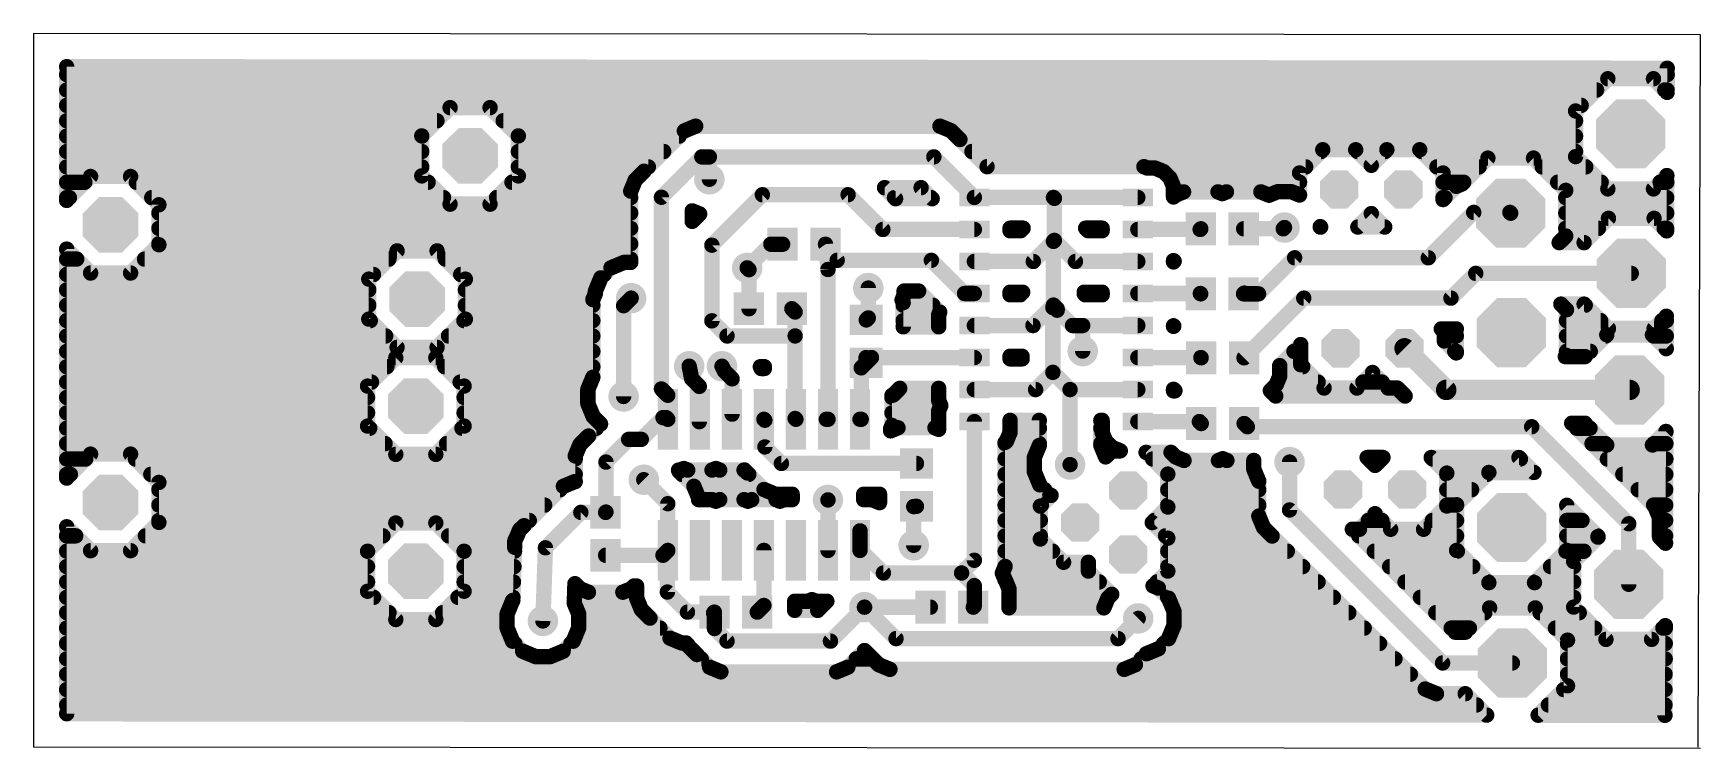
# Model space of a CAD drawing. Extents: x 0.6 to 66.7, y 0.1 to 28.5.
import ezdxf

# ---------------------------------------------------------------- set-up
doc = ezdxf.new("R2010")
doc.units = 0
for name, color, linetype in [('1', 22, 'CONTINUOUS'), ('17', 82, 'CONTINUOUS'), ('18', 82, 'CONTINUOUS'), ('20', 7, 'CONTINUOUS'), ('29', 253, 'CONTINUOUS')]:
    doc.layers.add(name, color=color, linetype=linetype)

# ---------------------------------------------------------------- blocks, each defined once
blk = doc.blocks.new('RECT')
blk.add_solid([(-0.5, -0.5), (0.5, -0.5), (-0.5, 0.5), (0.5, 0.5)])
blk = doc.blocks.new('OCTAGONP')
at = {"const_width": 0.5}
blk.add_lwpolyline([(-0.25, -0.1036), (-0.25, 0.1036), (-0.1036, 0.25), (0.1036, 0.25), (0.25, 0.1036), (0.25, -0.1036), (0.1036, -0.25), (-0.1036, -0.25), (-0.25, -0.1036), (-0.25, 0.1036)], dxfattribs=at)
blk = doc.blocks.new('ROUNDV')
at = {"const_width": 0.5}
blk.add_lwpolyline([(0, -0.25, 1), (0, 0.25, 1), (0, -0.25)], format="xyb", dxfattribs=at)

msp = doc.modelspace()

# ---------------------------------------------------------------- linework, layer by layer
at = {"layer": '1'}
for points, const_width in [([(1.8809, 27.2903, 1), (1.8806, 26.9855)], 0.3048), ([(2.0332, 27.1379, 1), (1.7284, 27.1379)], 0.3048), ([(1.8808, 26.9748, 1), (1.8808, 26.67)], 0.3048), ([(65.4843, 27.0755, 1), (65.1795, 27.0765)], 0.3048), ([(65.331, 26.67, 1), (65.331, 26.9748)], 0.3048), ([(65.3318, 26.9236, 1), (65.3321, 27.2284)], 0.3048), ([(1.8808, 26.3652, 1), (1.8808, 26.0604)], 0.3048), ([(62.5303, 26.0604, 1), (62.5303, 26.3652)], 0.3048), ([(62.9775, 26.8124, 1), (62.9775, 26.5076)], 0.3048), ([(63.0853, 26.5522, 1), (62.8697, 26.7678)], 0.3048), ([(64.8949, 26.7678, 1), (64.6793, 26.5522)], 0.3048), ([(64.7871, 26.5076, 1), (64.7871, 26.8124)], 0.3048), ([(65.2343, 26.3652, 1), (65.2343, 26.0604)], 0.3048), ([(65.3289, 26.0604, 1), (65.3289, 26.3652)], 0.3048), ([(1.8808, 25.7556, 1), (1.8808, 25.4508)], 0.3048), ([(17.0797, 25.6668, 1), (17.0797, 25.362)], 0.3048), ([(17.1875, 25.4066, 1), (16.9719, 25.6222)], 0.3048), ([(18.7734, 25.6222, 1), (18.5579, 25.4066)], 0.3048), ([(18.6656, 25.362, 1), (18.6656, 25.6668)], 0.3048), ([(61.9207, 25.4508, 1), (61.9207, 25.7556)], 0.3048), ([(65.1762, 26.119, 1), (65.481, 26.118)], 0.3048), ([(65.2208, 26.0107, 1), (65.4364, 26.2263)], 0.3048), ([(1.8808, 25.146, 1), (1.8808, 24.8412)], 0.3048), ([(16.5589, 24.8412, 1), (16.5589, 25.146)], 0.3048), ([(19.1865, 25.146, 1), (19.1865, 24.8412)], 0.3048), ([(61.5901, 25.4882, 1), (61.8057, 25.2726)], 0.3048), ([(61.8503, 25.3804, 1), (61.5455, 25.3804)], 0.3048), ([(61.6979, 24.8412, 1), (61.6979, 25.146)], 0.3048), ([(1.8808, 24.5364, 1), (1.8808, 24.2316)], 0.3048), ([(16.1107, 24.393, 1), (15.8059, 24.393)], 0.3048), ([(15.8505, 24.5007, 1), (16.066, 24.2852)], 0.3048), ([(15.9583, 24.2316, 1), (15.9583, 24.5364)], 0.3048), ([(19.9395, 24.393, 1), (19.6347, 24.393)], 0.3048), ([(19.7871, 24.5364, 1), (19.7871, 24.2316)], 0.3048), ([(19.6793, 24.2852, 1), (19.8948, 24.5007)], 0.3048), ([(26.1598, 24.2316, 1), (26.1598, 24.5364)], 0.3048), ([(26.3111, 24.7344, 1), (26.4277, 24.4528)], 0.3048), ([(26.4771, 24.4858, 1), (26.2616, 24.7013)], 0.3048), ([(26.8175, 24.9316, 1), (26.8175, 24.6268)], 0.3048), ([(26.8758, 24.6384, 1), (26.7592, 24.92)], 0.3048), ([(36.5597, 24.92, 1), (36.443, 24.6384)], 0.3048), ([(36.5013, 24.6268, 1), (36.5013, 24.9316)], 0.3048), ([(37.0572, 24.7013, 1), (36.8417, 24.4858)], 0.3048), ([(36.8911, 24.4528, 1), (37.0078, 24.7344)], 0.3048), ([(37.159, 24.5364, 1), (37.159, 24.2316)], 0.3048), ([(37.4002, 24.3584, 1), (37.1846, 24.1429)], 0.3048), ([(37.4448, 24.2506, 1), (37.14, 24.2506)], 0.3048), ([(37.1846, 24.1429, 1), (37.4002, 24.3584)], 0.3048), ([(61.6979, 24.2316, 1), (61.6979, 24.5364)], 0.3048), ([(1.8808, 23.9268, 1), (1.8808, 23.622)], 0.3048), ([(15.9583, 23.622, 1), (15.9583, 23.9268)], 0.3048), ([(19.7871, 23.9268, 1), (19.7871, 23.622)], 0.3048), ([(25.5502, 23.622, 1), (25.5502, 23.9268)], 0.3048), ([(27.06, 23.7124, 1), (27.06, 23.4076)], 0.3048), ([(27.1678, 23.4522, 1), (26.9522, 23.6678)], 0.3048), ([(27.36, 23.7124, 1), (27.36, 23.4076)], 0.3048), ([(27.5124, 23.56, 1), (27.2076, 23.56)], 0.3048), ([(27.36, 23.4076, 1), (27.36, 23.7124)], 0.3048), ([(36.3666, 23.6678, 1), (36.1511, 23.4522)], 0.3048), ([(36.2588, 23.4076, 1), (36.2588, 23.7124)], 0.3048), ([(37.14, 24.2506, 1), (37.4448, 24.2506)], 0.3048), ([(37.7686, 23.9268, 1), (37.7686, 23.622)], 0.3048), ([(51.6777, 23.9972, 1), (51.6777, 23.6924)], 0.3048), ([(51.7855, 23.737, 1), (51.5699, 23.9526)], 0.3048), ([(51.6073, 23.622, 1), (51.6073, 23.9268)], 0.3048), ([(53.0901, 23.9526, 1), (52.8745, 23.737)], 0.3048), ([(53.0527, 23.9268, 1), (53.0527, 23.622)], 0.3048), ([(52.9823, 23.6924, 1), (52.9823, 23.9972)], 0.3048), ([(54.2177, 23.9972, 1), (54.2177, 23.6924)], 0.3048), ([(54.3255, 23.737, 1), (54.1099, 23.9526)], 0.3048), ([(54.1473, 23.622, 1), (54.1473, 23.9268)], 0.3048), ([(55.6301, 23.9526, 1), (55.4145, 23.737)], 0.3048), ([(55.5927, 23.9268, 1), (55.5927, 23.622)], 0.3048), ([(55.5223, 23.6924, 1), (55.5223, 23.9972)], 0.3048), ([(58.2213, 23.6649, 1), (58.2213, 23.3601)], 0.3048), ([(58.3291, 23.4047, 1), (58.1136, 23.6202)], 0.3048), ([(60.1387, 23.6202, 1), (59.9232, 23.4047)], 0.3048), ([(60.0309, 23.3601, 1), (60.0309, 23.6649)], 0.3048), ([(61.8057, 23.6785, 1), (61.5901, 23.463)], 0.3048), ([(61.6979, 23.622, 1), (61.6979, 23.9268)], 0.3048), ([(1.8808, 23.3172, 1), (1.8808, 23.0124)], 0.3048), ([(15.9583, 23.0124, 1), (15.9583, 23.3172)], 0.3048), ([(19.7871, 23.3172, 1), (19.7871, 23.0124)], 0.3048), ([(24.7694, 23.146, 1), (24.7694, 22.8412)], 0.3048), ([(24.6616, 23.1013, 1), (24.8771, 22.8858)], 0.3048), ([(24.8771, 22.8858, 1), (24.6616, 23.1013)], 0.3048), ([(24.7694, 22.8412, 1), (24.7694, 23.146)], 0.3048), ([(24.9406, 23.0124, 1), (24.9406, 23.3172)], 0.3048), ([(38.3701, 23.3253, 1), (38.3701, 23.0205)], 0.3048), ([(38.2624, 23.0651, 1), (38.4779, 23.2807)], 0.3048), ([(44.646, 23.3137, 1), (44.5293, 23.0321)], 0.3048), ([(44.6072, 23.3172, 1), (44.6072, 23.0124)], 0.3048), ([(44.7199, 23.2705, 1), (44.7199, 22.9657)], 0.3048), ([(44.5876, 23.0205, 1), (44.5876, 23.3253)], 0.3048), ([(44.6616, 22.9773, 1), (44.7783, 23.2589)], 0.3048), ([(45.0853, 23.2589, 1), (44.9687, 22.9773)], 0.3048), ([(45.027, 22.9657, 1), (45.027, 23.2705)], 0.3048), ([(45.4709, 23.0866, 1), (45.2553, 22.8711)], 0.3048), ([(45.3048, 22.8381, 1), (45.4214, 23.1197)], 0.3048), ([(50.6474, 23.0301, 1), (50.863, 22.8145)], 0.3048), ([(50.9076, 22.9223, 1), (50.6028, 22.9223)], 0.3048), ([(50.9977, 23.0124, 1), (50.9977, 23.3172)], 0.3048), ([(53.4922, 23.3349, 1), (53.7078, 23.1193)], 0.3048), ([(53.4922, 23.1193, 1), (53.7078, 23.3349)], 0.3048), ([(56.2023, 23.3172, 1), (56.2023, 23.0124)], 0.3048), ([(56.5972, 22.9223, 1), (56.2924, 22.9223)], 0.3048), ([(56.337, 22.8145, 1), (56.5526, 23.0301)], 0.3048), ([(57.8737, 23.0124, 1), (57.8737, 23.3172)], 0.3048), ([(60.3786, 23.3172, 1), (60.3786, 23.0124)], 0.3048), ([(61.5455, 23.5708, 1), (61.8503, 23.5708)], 0.3048), ([(62.1039, 23.0124, 1), (62.1039, 23.3172)], 0.3048), ([(1.8808, 22.7076, 1), (1.8808, 22.4028)], 0.3048), ([(2.6005, 22.4028, 1), (2.6005, 22.7076)], 0.3048), ([(2.8297, 22.9368, 1), (2.8297, 22.632)], 0.3048), ([(2.9375, 22.6766, 1), (2.7219, 22.8922)], 0.3048), ([(4.5234, 22.8922, 1), (4.3079, 22.6766)], 0.3048), ([(4.4156, 22.632, 1), (4.4156, 22.9368)], 0.3048), ([(4.6449, 22.7076, 1), (4.6449, 22.4028)], 0.3048), ([(16.066, 22.9148, 1), (15.8505, 22.6993)], 0.3048), ([(15.8059, 22.807, 1), (16.1107, 22.807)], 0.3048), ([(16.2101, 22.4028, 1), (16.2101, 22.7076)], 0.3048), ([(19.5352, 22.7076, 1), (19.5352, 22.4028)], 0.3048), ([(19.6347, 22.807, 1), (19.9395, 22.807)], 0.3048), ([(19.8948, 22.6993, 1), (19.6793, 22.9148)], 0.3048), ([(24.3932, 22.2025, 1), (24.0884, 22.2025)], 0.3048), ([(24.3186, 22.7584, 1), (24.5342, 22.5429)], 0.3048), ([(24.5672, 22.5923, 1), (24.2856, 22.7089)], 0.3048), ([(24.3869, 22.4028, 1), (24.3869, 22.7076)], 0.3048), ([(27.2076, 22.6731, 1), (27.5124, 22.6731)], 0.3048), ([(34.4112, 22.4486, 1), (34.1956, 22.233)], 0.3048), ([(34.3034, 22.4932, 1), (34.3034, 22.1884)], 0.3048), ([(35.8616, 22.4486, 1), (35.646, 22.233)], 0.3048), ([(35.7538, 22.1884, 1), (35.7538, 22.4932)], 0.3048), ([(45.7611, 22.78, 1), (45.4795, 22.6633)], 0.3048), ([(45.5125, 22.6139, 1), (45.7281, 22.8294)], 0.3048), ([(45.6893, 22.7076, 1), (45.6893, 22.4028)], 0.3048), ([(45.9119, 22.3856, 1), (45.6071, 22.3856)], 0.3048), ([(45.6187, 22.3273, 1), (45.9003, 22.4439)], 0.3048), ([(46.1593, 22.3264, 1), (46.1593, 22.0216)], 0.3048), ([(46.2176, 22.0332, 1), (46.101, 22.3148)], 0.3048), ([(47.5814, 22.3148, 1), (47.4648, 22.0332)], 0.3048), ([(47.5231, 22.0216, 1), (47.5231, 22.3264)], 0.3048), ([(47.8593, 22.3264, 1), (47.8593, 22.0216)], 0.3048), ([(47.9176, 22.0332, 1), (47.801, 22.3148)], 0.3048), ([(49.2814, 22.3148, 1), (49.1648, 22.0332)], 0.3048), ([(49.2231, 22.0216, 1), (49.2231, 22.3264)], 0.3048), ([(49.878, 22.33, 1), (49.878, 22.0252)], 0.3048), ([(49.9363, 22.0368, 1), (49.8197, 22.3184)], 0.3048), ([(50.5003, 22.3184, 1), (50.3837, 22.0368)], 0.3048), ([(50.442, 22.0252, 1), (50.442, 22.33)], 0.3048), ([(50.7552, 22.4028, 1), (50.7552, 22.7076)], 0.3048), ([(56.4448, 22.7076, 1), (56.4448, 22.4028)], 0.3048), ([(56.9111, 22.5344, 1), (57.0277, 22.2528)], 0.3048), ([(57.0771, 22.2858, 1), (56.8616, 22.5013)], 0.3048), ([(57.0888, 22.5954, 1), (57.3043, 22.3799)], 0.3048), ([(57.2549, 22.3469, 1), (57.1382, 22.6285)], 0.3048), ([(57.2641, 22.4028, 1), (57.2641, 22.7076)], 0.3048), ([(60.9882, 22.7076, 1), (60.9882, 22.4028)], 0.3048), ([(61.4629, 22.2329, 1), (61.1581, 22.2329)], 0.3048), ([(61.2028, 22.1251, 1), (61.4183, 22.3406)], 0.3048), ([(62.7135, 22.4028, 1), (62.7135, 22.7076)], 0.3048), ([(62.9775, 22.4436, 1), (62.9775, 22.1388)], 0.3048), ([(62.8697, 22.1834, 1), (63.0853, 22.399)], 0.3048), ([(64.6793, 22.399, 1), (64.8949, 22.1834)], 0.3048), ([(64.7871, 22.1388, 1), (64.7871, 22.4436)], 0.3048), ([(65.0511, 22.7076, 1), (65.0511, 22.4028)], 0.3048), ([(65.4697, 22.8208, 1), (65.1649, 22.8219)], 0.3048), ([(65.425, 22.7136, 1), (65.2095, 22.9291)], 0.3048), ([(65.3163, 22.4028, 1), (65.3163, 22.7076)], 0.3048), ([(1.773, 21.9433, 1), (1.9886, 21.7277)], 0.3048), ([(1.8808, 22.098, 1), (1.8808, 21.7932)], 0.3048), ([(1.7284, 21.8355, 1), (2.0332, 21.8355)], 0.3048), ([(1.9909, 21.7932, 1), (1.9909, 22.098)], 0.3048), ([(5.2545, 22.098, 1), (5.2545, 21.7932)], 0.3048), ([(5.6895, 21.663, 1), (5.3847, 21.663)], 0.3048), ([(5.4293, 21.5552, 1), (5.6448, 21.7707)], 0.3048), ([(16.8197, 21.7932, 1), (16.8197, 22.098)], 0.3048), ([(17.0797, 21.838, 1), (17.0797, 21.5332)], 0.3048), ([(16.9719, 21.5778, 1), (17.1875, 21.7934)], 0.3048), ([(18.5579, 21.7934, 1), (18.7734, 21.5778)], 0.3048), ([(18.6656, 21.5332, 1), (18.6656, 21.838)], 0.3048), ([(18.9256, 22.098, 1), (18.9256, 21.7932)], 0.3048), ([(24.1, 22.2608, 1), (24.3816, 22.1442)], 0.3048), ([(24.2408, 21.7932, 1), (24.2408, 22.098)], 0.3048), ([(25.3522, 22.0678, 1), (25.5678, 21.8522)], 0.3048), ([(25.6124, 21.96, 1), (25.3076, 21.96)], 0.3048), ([(29.46, 22.2124, 1), (29.46, 21.9076)], 0.3048), ([(29.5678, 21.9522, 1), (29.3522, 22.1678)], 0.3048), ([(32.9678, 22.1678, 1), (32.7522, 21.9522)], 0.3048), ([(32.86, 21.9076, 1), (32.86, 22.2124)], 0.3048), ([(34.6986, 22.098, 1), (34.6986, 21.7932)], 0.3048), ([(34.7413, 22.0553, 1), (34.7413, 21.7505)], 0.3048), ([(34.6335, 21.7951, 1), (34.8491, 22.0107)], 0.3048), ([(36.084, 21.7951, 1), (36.2995, 22.0107)], 0.3048), ([(36.149, 21.7932, 1), (36.149, 22.098)], 0.3048), ([(36.1917, 21.7505, 1), (36.1917, 22.0553)], 0.3048), ([(37.8651, 22.1061, 1), (37.8651, 21.8013)], 0.3048), ([(37.7574, 21.8459, 1), (37.9729, 22.0615)], 0.3048), ([(41, 22.1061, 1), (41, 21.8013)], 0.3048), ([(41.1078, 22.0615, 1), (40.8923, 21.8459)], 0.3048), ([(41.1893, 21.9168, 1), (40.8845, 21.9168)], 0.3048), ([(40.9291, 21.809, 1), (41.1447, 22.0246)], 0.3048), ([(41, 21.8013, 1), (41, 22.1061)], 0.3048), ([(44.3451, 21.8013, 1), (44.3451, 22.1061)], 0.3048), ([(45.6071, 21.9711, 1), (45.9119, 21.9711)], 0.3048), ([(45.6518, 22.0789, 1), (45.8673, 21.8634)], 0.3048), ([(45.7649, 22.1756, 1), (45.8816, 21.894)], 0.3048), ([(45.931, 21.9271, 1), (45.7155, 22.1426)], 0.3048), ([(47.6329, 22.2452, 1), (47.7495, 21.9636)], 0.3048), ([(47.6329, 21.9636, 1), (47.7495, 22.2452)], 0.3048), ([(49.488, 22.181, 1), (49.6046, 21.8994)], 0.3048), ([(49.488, 21.8994, 1), (49.6046, 22.181)], 0.3048), ([(50.6028, 22.0479, 1), (50.9076, 22.0479)], 0.3048), ([(50.6969, 21.9071, 1), (50.8135, 22.1887)], 0.3048), ([(56.337, 21.9768, 1), (56.5526, 21.7612)], 0.3048), ([(56.4448, 22.098, 1), (56.4448, 21.7932)], 0.3048), ([(56.2924, 21.869, 1), (56.5972, 21.869)], 0.3048), ([(56.5214, 21.7932, 1), (56.5214, 22.098)], 0.3048), ([(61.3105, 22.098, 1), (61.3105, 21.7932)], 0.3048), ([(65.3142, 21.7932, 1), (65.3142, 22.098)], 0.3048), ([(5.5371, 21.4884, 1), (5.5371, 21.1836)], 0.3048), ([(24.2408, 21.1836, 1), (24.2408, 21.4884)], 0.3048), ([(26.5714, 21.1112, 1), (26.787, 20.8956)], 0.3048), ([(26.7375, 21.5615, 1), (26.6209, 21.2799)], 0.3048), ([(26.8316, 21.4207, 1), (26.5268, 21.4207)], 0.3048), ([(26.6792, 21.4884, 1), (26.6792, 21.1836)], 0.3048), ([(26.5268, 21.0034, 1), (26.8316, 21.0034)], 0.3048), ([(26.6616, 21.2013, 1), (26.8771, 20.9858)], 0.3048), ([(26.8771, 20.9858, 1), (26.6616, 21.2013)], 0.3048), ([(27.082, 21.1907, 1), (26.8665, 21.4062)], 0.3048), ([(26.8837, 21.1836, 1), (26.8837, 21.4884)], 0.3048), ([(26.916, 21.1577, 1), (27.0326, 21.4393)], 0.3048), ([(53.7078, 21.4207, 1), (53.4922, 21.2051)], 0.3048), ([(53.7078, 21.2051, 1), (53.4922, 21.4207)], 0.3048), ([(57.66, 21.5124, 1), (57.66, 21.2076)], 0.3048), ([(57.7678, 21.2522, 1), (57.5522, 21.4678)], 0.3048), ([(59.202, 21.4678, 1), (58.9864, 21.2522)], 0.3048), ([(59.0184, 21.2203, 1), (59.2339, 21.4358)], 0.3048), ([(59.0942, 21.2076, 1), (59.0942, 21.5124)], 0.3048), ([(61.3105, 21.4884, 1), (61.3105, 21.1836)], 0.3048), ([(63.0027, 21.278, 1), (63.0027, 20.9732)], 0.3048), ([(63.1104, 21.0178, 1), (62.8949, 21.2333)], 0.3048), ([(64.9201, 21.2333, 1), (64.7045, 21.0178)], 0.3048), ([(64.8123, 20.9732, 1), (64.8123, 21.278)], 0.3048), ([(65.3121, 21.1836, 1), (65.3121, 21.4884)], 0.3048), ([(5.5371, 20.8788, 1), (5.5371, 20.574)], 0.3048), ([(24.2408, 20.574, 1), (24.2408, 20.8788)], 0.3048), ([(34.2363, 20.8361, 1), (34.2363, 20.5313)], 0.3048), ([(34.1285, 20.5759, 1), (34.3441, 20.7915)], 0.3048), ([(37.8651, 20.5313, 1), (37.8651, 20.8361)], 0.3048), ([(39.4319, 20.7345, 1), (39.1271, 20.7345)], 0.3048), ([(39.2795, 20.8869, 1), (39.2795, 20.5821)], 0.3048), ([(39.2795, 20.8788, 1), (39.2795, 20.574)], 0.3048), ([(39.2795, 20.7853, 1), (39.2795, 20.4805)], 0.3048), ([(39.1271, 20.6329, 1), (39.4319, 20.6329)], 0.3048), ([(39.5892, 20.7407, 1), (39.8047, 20.5251)], 0.3048), ([(39.9063, 20.6267, 1), (39.6908, 20.8423)], 0.3048), ([(39.6969, 20.4805, 1), (39.6969, 20.7853)], 0.3048), ([(39.7904, 20.574, 1), (39.7904, 20.8788)], 0.3048), ([(39.7985, 20.5821, 1), (39.7985, 20.8869)], 0.3048), ([(41.1524, 20.2118, 1), (40.8476, 20.2118)], 0.3048), ([(41.1447, 20.3564, 1), (40.9291, 20.1409)], 0.3048), ([(41.1078, 20.104, 1), (40.8923, 20.3196)], 0.3048), ([(41.1447, 20.1409, 1), (40.9291, 20.3564)], 0.3048), ([(42.383, 20.8423, 1), (42.1675, 20.6267)], 0.3048), ([(42.2753, 20.8869, 1), (42.2753, 20.5821)], 0.3048), ([(42.2834, 20.8788, 1), (42.2834, 20.574)], 0.3048), ([(42.3769, 20.7853, 1), (42.3769, 20.4805)], 0.3048), ([(42.2691, 20.5251, 1), (42.4847, 20.7407)], 0.3048), ([(43.0831, 20.7345, 1), (42.7783, 20.7345)], 0.3048), ([(42.7783, 20.6329, 1), (43.0831, 20.6329)], 0.3048), ([(42.9307, 20.5821, 1), (42.9307, 20.8869)], 0.3048), ([(42.9307, 20.574, 1), (42.9307, 20.8788)], 0.3048), ([(42.9307, 20.4805, 1), (42.9307, 20.7853)], 0.3048), ([(44.3451, 20.8361, 1), (44.3451, 20.5313)], 0.3048), ([(46.7075, 20.7915, 1), (46.923, 20.5759)], 0.3048), ([(46.949, 20.6019, 1), (46.7334, 20.8174)], 0.3048), ([(46.8153, 20.5313, 1), (46.8153, 20.8361)], 0.3048), ([(48.5412, 20.862, 1), (48.5412, 20.5572)], 0.3048), ([(50.0019, 20.8174, 1), (50.2174, 20.6019)], 0.3048), ([(50.2678, 20.6522, 1), (50.0522, 20.8678)], 0.3048), ([(50.1097, 20.5572, 1), (50.1097, 20.862)], 0.3048), ([(51.6854, 20.9031, 1), (51.4698, 20.6875)], 0.3048), ([(51.73, 20.7953, 1), (51.4252, 20.7953)], 0.3048), ([(51.5776, 20.9316, 1), (51.5776, 20.6268)], 0.3048), ([(51.4252, 20.7792, 1), (51.73, 20.7792)], 0.3048), ([(51.4859, 20.6714, 1), (51.7015, 20.887)], 0.3048), ([(51.5937, 20.6268, 1), (51.5937, 20.9316)], 0.3048), ([(52.9585, 20.887, 1), (53.1741, 20.6714)], 0.3048), ([(53.0663, 20.9316, 1), (53.0663, 20.6268)], 0.3048), ([(54.0259, 20.6714, 1), (54.2415, 20.887)], 0.3048), ([(54.1337, 20.6268, 1), (54.1337, 20.9316)], 0.3048), ([(61.3105, 20.8788, 1), (61.3105, 20.574)], 0.3048), ([(61.1581, 20.4233, 1), (61.4629, 20.4233)], 0.3048), ([(61.4183, 20.3155, 1), (61.2028, 20.531)], 0.3048), ([(62.6035, 20.574, 1), (62.6035, 20.8788)], 0.3048), ([(65.2114, 20.8788, 1), (65.2114, 20.574)], 0.3048), ([(65.1573, 20.6287, 1), (65.4621, 20.6276)], 0.3048), ([(65.2019, 20.5204, 1), (65.4175, 20.7359)], 0.3048), ([(65.31, 20.574, 1), (65.31, 20.8788)], 0.3048), ([(1.9886, 20.0123, 1), (1.773, 19.7968)], 0.3048), ([(2.0332, 19.9045, 1), (1.7284, 19.9045)], 0.3048), ([(5.5371, 20.2692, 1), (5.5371, 19.9644)], 0.3048), ([(5.3847, 20.077, 1), (5.6895, 20.077)], 0.3048), ([(5.6448, 19.9693, 1), (5.4293, 20.1848)], 0.3048), ([(14.9797, 19.9868, 1), (14.9797, 19.682)], 0.3048), ([(15.0875, 19.7266, 1), (14.8719, 19.9422)], 0.3048), ([(16.6734, 19.9422, 1), (16.4579, 19.7266)], 0.3048), ([(16.5656, 19.682, 1), (16.5656, 19.9868)], 0.3048), ([(24.2408, 19.9644, 1), (24.2408, 20.2692)], 0.3048), ([(27.3522, 20.1678, 1), (27.5678, 19.9522)], 0.3048), ([(27.6124, 20.06, 1), (27.3076, 20.06)], 0.3048), ([(29.7976, 20.25, 1), (29.7976, 19.9452)], 0.3048), ([(29.9053, 19.9898, 1), (29.6898, 20.2053)], 0.3048), ([(30.2636, 19.9452, 1), (30.2636, 20.25)], 0.3048), ([(32.1153, 20.1125, 1), (31.8119, 20.0827)], 0.3048), ([(32.087, 20.187, 1), (31.8402, 20.0081)], 0.3048), ([(40.8923, 20.3196, 1), (41.1078, 20.104)], 0.3048), ([(40.8845, 20.2487, 1), (41.1893, 20.2487)], 0.3048), ([(50.56, 19.7124, 1), (50.56, 19.4076)], 0.3048), ([(50.6678, 19.4522, 1), (50.4522, 19.6678)], 0.3048), ([(55.86, 19.4076, 1), (55.86, 19.7124)], 0.3048), ([(61.0476, 20.3128, 1), (61.0476, 20.008)], 0.3048), ([(60.9399, 20.2681, 1), (61.1554, 20.0526)], 0.3048), ([(61.9297, 20.2681, 1), (62.1452, 20.0526)], 0.3048), ([(62.0375, 20.008, 1), (62.0375, 20.3128)], 0.3048), ([(1.8808, 19.6596, 1), (1.8808, 19.3548)], 0.3048), ([(1.8808, 19.05, 1), (1.8808, 18.7452)], 0.3048), ([(2.2781, 19.3548, 1), (2.2781, 19.6596)], 0.3048), ([(2.8297, 19.108, 1), (2.8297, 18.8032)], 0.3048), ([(2.7219, 18.8478, 1), (2.9375, 19.0634)], 0.3048), ([(4.3079, 19.0634, 1), (4.5234, 18.8478)], 0.3048), ([(4.4156, 18.8032, 1), (4.4156, 19.108)], 0.3048), ([(4.9672, 19.6596, 1), (4.9672, 19.3548)], 0.3048), ([(14.0429, 18.7452, 1), (14.0429, 19.05)], 0.3048), ([(14.6525, 19.3548, 1), (14.6525, 19.6596)], 0.3048), ([(16.8929, 19.6596, 1), (16.8929, 19.3548)], 0.3048), ([(17.5025, 19.05, 1), (17.5025, 18.7452)], 0.3048), ([(23.1928, 18.7452, 1), (23.1928, 19.05)], 0.3048), ([(23.3987, 19.3026, 1), (23.5153, 19.021)], 0.3048), ([(23.5648, 19.054, 1), (23.3492, 19.2695)], 0.3048), ([(23.978, 19.53, 1), (23.978, 19.2252)], 0.3048), ([(24.0363, 19.2368, 1), (23.9197, 19.5184)], 0.3048), ([(24.0884, 19.3776, 1), (24.3932, 19.3776)], 0.3048), ([(24.2408, 19.3548, 1), (24.2408, 19.6596)], 0.3048), ([(24.2408, 19.2252, 1), (24.2408, 19.53)], 0.3048), ([(28.9678, 19.2678, 1), (28.7522, 19.0522)], 0.3048), ([(28.9678, 19.2678, 1), (28.7522, 19.0522)], 0.3048), ([(28.7522, 19.2678, 1), (28.9678, 19.0522)], 0.3048), ([(29.0825, 19.0899, 1), (28.7777, 19.0899)], 0.3048), ([(28.8147, 18.9898, 1), (29.0302, 19.2053)], 0.3048), ([(28.8223, 18.9821, 1), (29.0379, 19.1977)], 0.3048), ([(32.2145, 19.096, 1), (31.9097, 19.096)], 0.3048), ([(31.9104, 19.0811, 1), (32.2137, 19.1109)], 0.3048), ([(32.426, 19.6124, 1), (32.426, 19.3076)], 0.3048), ([(32.3027, 19.3705, 1), (32.5494, 19.5495)], 0.3048), ([(36.2678, 19.5678, 1), (36.0522, 19.3522)], 0.3048), ([(36.16, 19.3076, 1), (36.16, 19.6124)], 0.3048), ([(37.8651, 19.5661, 1), (37.8651, 19.2613)], 0.3048), ([(40.0942, 19.5215, 1), (40.3097, 19.3059)], 0.3048), ([(40.2019, 19.2613, 1), (40.2019, 19.5661)], 0.3048), ([(41.8719, 19.5661, 1), (41.8719, 19.2613)], 0.3048), ([(41.7641, 19.3059, 1), (41.9796, 19.5215)], 0.3048), ([(44.3451, 19.2613, 1), (44.3451, 19.5661)], 0.3048), ([(45.9119, 19.4482, 1), (45.6071, 19.4482)], 0.3048), ([(45.6071, 19.396, 1), (45.9119, 19.396)], 0.3048), ([(45.8673, 19.5559, 1), (45.6518, 19.3404)], 0.3048), ([(45.6518, 19.5038, 1), (45.8673, 19.2883)], 0.3048), ([(45.8934, 19.3143, 1), (45.6778, 19.5299)], 0.3048), ([(45.6778, 19.3143, 1), (45.8934, 19.5299)], 0.3048), ([(55.7522, 19.6678, 1), (55.9678, 19.4522)], 0.3048), ([(57.7412, 19.0936, 1), (57.7412, 18.7888)], 0.3048), ([(57.8489, 18.8334, 1), (57.6334, 19.0489)], 0.3048), ([(63.9075, 18.7888, 1), (63.9075, 19.0936)], 0.3048), ([(1.8808, 18.4404, 1), (1.8808, 18.1356)], 0.3048), ([(14.0107, 18.713, 1), (13.7059, 18.713)], 0.3048), ([(13.7505, 18.8207, 1), (13.966, 18.6052)], 0.3048), ([(13.8583, 18.1356, 1), (13.8583, 18.4404)], 0.3048), ([(17.8395, 18.713, 1), (17.5347, 18.713)], 0.3048), ([(17.6871, 18.4404, 1), (17.6871, 18.1356)], 0.3048), ([(17.5793, 18.6052, 1), (17.7948, 18.8207)], 0.3048), ([(22.9948, 18.242, 1), (22.69, 18.242)], 0.3048), ([(22.8615, 18.1356, 1), (22.8615, 18.4404)], 0.3048), ([(22.9505, 18.8708, 1), (23.166, 18.6552)], 0.3048), ([(23.199, 18.7047, 1), (22.9174, 18.8213)], 0.3048), ([(33.8124, 18.36, 1), (33.5076, 18.36)], 0.3048), ([(35.23, 18.2408, 1), (34.9252, 18.2408)], 0.3048), ([(35.0776, 18.3932, 1), (35.0776, 18.0884)], 0.3048), ([(35.7628, 18.3486, 1), (35.5472, 18.133)], 0.3048), ([(35.655, 18.0884, 1), (35.655, 18.3932)], 0.3048), ([(1.8808, 17.8308, 1), (1.8808, 17.526)], 0.3048), ([(13.8583, 17.526, 1), (13.8583, 17.8308)], 0.3048), ([(17.6871, 17.8308, 1), (17.6871, 17.526)], 0.3048), ([(22.8932, 17.9025, 1), (22.5884, 17.9025)], 0.3048), ([(22.6, 17.9608, 1), (22.8816, 17.8442)], 0.3048), ([(22.7016, 18.3003, 1), (22.9832, 18.1837)], 0.3048), ([(22.69, 18.1478, 1), (22.9948, 18.1478)], 0.3048), ([(22.9832, 18.0895, 1), (22.7016, 18.2061)], 0.3048), ([(22.7408, 17.526, 1), (22.7408, 17.8308)], 0.3048), ([(23.8522, 17.7678, 1), (24.0678, 17.5522)], 0.3048), ([(24.1124, 17.66, 1), (23.8076, 17.66)], 0.3048), ([(24.3678, 17.8522, 1), (24.1522, 18.0678)], 0.3048), ([(35.139, 17.9447, 1), (34.8574, 17.8281)], 0.3048), ([(34.8574, 17.9447, 1), (35.139, 17.8281)], 0.3048), ([(35.1956, 17.7777, 1), (34.8908, 17.7777)], 0.3048), ([(35.0432, 17.8308, 1), (35.0432, 17.526)], 0.3048), ([(34.9024, 17.7194, 1), (35.184, 17.836)], 0.3048), ([(34.9252, 18.078, 1), (35.23, 18.078)], 0.3048), ([(35.2184, 18.0197, 1), (34.9368, 18.1363)], 0.3048), ([(36.2174, 17.526, 1), (36.2174, 17.8308)], 0.3048), ([(37.4763, 18.2961, 1), (37.4763, 17.9913)], 0.3048), ([(37.3685, 18.0359, 1), (37.5841, 18.2515)], 0.3048), ([(37.8651, 17.9913, 1), (37.8651, 18.2961)], 0.3048), ([(39.2795, 18.3469, 1), (39.2795, 18.0421)], 0.3048), ([(39.4319, 18.1945, 1), (39.1271, 18.1945)], 0.3048), ([(39.2795, 18.2453, 1), (39.2795, 17.9405)], 0.3048), ([(39.1271, 18.0929, 1), (39.4319, 18.0929)], 0.3048), ([(39.5762, 18.2007, 1), (39.7918, 17.9851)], 0.3048), ([(39.9332, 18.1945, 1), (39.6284, 18.1945)], 0.3048), ([(39.6284, 18.1897, 1), (39.9332, 18.1897)], 0.3048), ([(39.8886, 18.082, 1), (39.6731, 18.2975)], 0.3048), ([(39.684, 17.9405, 1), (39.684, 18.2453)], 0.3048), ([(39.7808, 18.0421, 1), (39.7808, 18.3469)], 0.3048), ([(41.1286, 17.584, 1), (40.8238, 17.584)], 0.3048), ([(41.1078, 17.7925, 1), (40.8923, 17.577)], 0.3048), ([(41.1462, 17.7541, 1), (40.9307, 17.5385)], 0.3048), ([(41.1078, 17.577, 1), (40.8923, 17.7925)], 0.3048), ([(41.1462, 17.5385, 1), (40.9307, 17.7541)], 0.3048), ([(40.9307, 17.5385, 1), (41.1462, 17.7541)], 0.3048), ([(42.3716, 18.1945, 1), (42.0668, 18.1945)], 0.3048), ([(42.2192, 18.3469, 1), (42.2192, 18.0421)], 0.3048), ([(42.36, 18.1941, 1), (42.0784, 18.0776)], 0.3048), ([(42.0668, 18.1359, 1), (42.3716, 18.1359)], 0.3048), ([(42.3281, 18.241, 1), (42.1125, 18.0255)], 0.3048), ([(42.0795, 18.075, 1), (42.3611, 18.1915)], 0.3048), ([(42.2607, 18.2453, 1), (42.2607, 17.9405)], 0.3048), ([(42.1529, 17.9851, 1), (42.3684, 18.2007)], 0.3048), ([(43.0831, 18.1945, 1), (42.7783, 18.1945)], 0.3048), ([(42.7783, 18.0929, 1), (43.0831, 18.0929)], 0.3048), ([(42.9307, 18.0421, 1), (42.9307, 18.3469)], 0.3048), ([(42.9307, 17.9405, 1), (42.9307, 18.2453)], 0.3048), ([(44.3451, 18.2961, 1), (44.3451, 17.9913)], 0.3048), ([(46.9315, 18.2515, 1), (46.716, 18.0359)], 0.3048), ([(46.7293, 18.0226, 1), (46.9448, 18.2381)], 0.3048), ([(46.8237, 17.9913, 1), (46.8237, 18.2961)], 0.3048), ([(48.537, 18.2828, 1), (48.537, 17.978)], 0.3048), ([(48.4293, 18.2381, 1), (48.6448, 18.0226)], 0.3048), ([(48.6744, 18.0522, 1), (48.4589, 18.2678)], 0.3048), ([(49.0226, 18.2381, 1), (49.2381, 18.0226)], 0.3048), ([(49.1304, 17.978, 1), (49.1304, 18.2828)], 0.3048), ([(50.9222, 18.1124, 1), (50.9222, 17.8076)], 0.3048), ([(51.03, 17.8522, 1), (50.8144, 18.0678)], 0.3048), ([(56.6522, 18.0678, 1), (56.8678, 17.8522)], 0.3048), ([(56.76, 17.8076, 1), (56.76, 18.1124)], 0.3048), ([(61.1154, 17.8744, 1), (61.1154, 17.5696)], 0.3048), ([(61.2232, 17.8297, 1), (61.0077, 17.6142)], 0.3048), ([(61.159, 17.8308, 1), (61.159, 17.526)], 0.3048), ([(62.1452, 17.8297, 1), (61.9297, 17.6142)], 0.3048), ([(62.0375, 17.5696, 1), (62.0375, 17.8744)], 0.3048), ([(62.081, 17.526, 1), (62.081, 17.8308)], 0.3048), ([(1.8808, 17.2212, 1), (1.8808, 16.9164)], 0.3048), ([(13.966, 17.2348, 1), (13.7505, 17.0193)], 0.3048), ([(13.7059, 17.127, 1), (14.0107, 17.127)], 0.3048), ([(13.9165, 16.9164, 1), (13.9165, 17.2212)], 0.3048), ([(17.6288, 17.2212, 1), (17.6288, 16.9164)], 0.3048), ([(17.5347, 17.127, 1), (17.8395, 17.127)], 0.3048), ([(17.7948, 17.0193, 1), (17.5793, 17.2348)], 0.3048), ([(22.7408, 16.9164, 1), (22.7408, 17.2212)], 0.3048), ([(27.5678, 17.1678, 1), (27.3522, 16.9522)], 0.3048), ([(27.3076, 17.06, 1), (27.6124, 17.06)], 0.3048), ([(28.7777, 17.5408, 1), (29.0825, 17.5408)], 0.3048), ([(30.7379, 17.6485, 1), (30.5223, 17.433)], 0.3048), ([(30.9124, 17.4109, 1), (30.6076, 17.4109)], 0.3048), ([(30.6522, 17.3031, 1), (30.8678, 17.5186)], 0.3048), ([(33.4711, 17.2036, 1), (33.6866, 16.9881)], 0.3048), ([(33.5076, 17.177, 1), (33.8124, 17.177)], 0.3048), ([(33.7678, 17.0692, 1), (33.5522, 17.2848)], 0.3048), ([(35.0432, 17.2212, 1), (35.0432, 16.9164)], 0.3048), ([(36.6031, 17.3056, 1), (36.2983, 17.3056)], 0.3048), ([(36.3099, 17.3639, 1), (36.5915, 17.2473)], 0.3048), ([(36.6324, 17.3459, 1), (36.3508, 17.4625)], 0.3048), ([(36.3838, 17.2964, 1), (36.5993, 17.512)], 0.3048), ([(36.4507, 16.9164, 1), (36.4507, 17.2212)], 0.3048), ([(40.8684, 17.6918, 1), (41.0839, 17.4763)], 0.3048), ([(40.8476, 17.6847, 1), (41.1524, 17.6847)], 0.3048), ([(41.3, 17.5372, 1), (40.9952, 17.5372)], 0.3048), ([(41.2553, 17.5896, 1), (41.0398, 17.3741)], 0.3048), ([(40.9952, 17.4818, 1), (41.3, 17.4818)], 0.3048), ([(41.0398, 17.4294, 1), (41.2553, 17.645)], 0.3048), ([(61.4912, 17.4986, 1), (61.1864, 17.4986)], 0.3048), ([(61.3388, 17.2212, 1), (61.3388, 16.9164)], 0.3048), ([(61.231, 17.3908, 1), (61.4465, 17.6064)], 0.3048), ([(62.6906, 16.9164, 1), (62.6906, 17.2212)], 0.3048), ([(65.1243, 17.2212, 1), (65.1243, 16.9164)], 0.3048), ([(65.4504, 17.242, 1), (65.1456, 17.243)], 0.3048), ([(65.4058, 17.1347, 1), (65.1903, 17.3503)], 0.3048), ([(65.2974, 16.9164, 1), (65.2974, 17.2212)], 0.3048), ([(1.8808, 16.6116, 1), (1.8808, 16.3068)], 0.3048), ([(14.5261, 16.3068, 1), (14.5261, 16.6116)], 0.3048), ([(17.0192, 16.6116, 1), (17.0192, 16.3068)], 0.3048), ([(22.7408, 16.3068, 1), (22.7408, 16.6116)], 0.3048), ([(28.06, 16.6124, 1), (28.06, 16.3076)], 0.3048), ([(27.9522, 16.3522, 1), (28.1678, 16.5678)], 0.3048), ([(30.9124, 16.46, 1), (30.6076, 16.46)], 0.3048), ([(30.6076, 16.46, 1), (30.9124, 16.46)], 0.3048), ([(30.76, 16.3076, 1), (30.76, 16.6124)], 0.3048), ([(35.0432, 16.9753, 1), (35.0432, 16.6705)], 0.3048), ([(34.8908, 16.8229, 1), (35.1956, 16.8229)], 0.3048), ([(36.2983, 16.8229, 1), (36.6031, 16.8229)], 0.3048), ([(36.4507, 16.6705, 1), (36.4507, 16.9753)], 0.3048), ([(37.8651, 17.0261, 1), (37.8651, 16.7213)], 0.3048), ([(40.0812, 16.9815, 1), (40.2968, 16.7659)], 0.3048), ([(40.189, 16.7213, 1), (40.189, 17.0261)], 0.3048), ([(41.7557, 17.0261, 1), (41.7557, 16.7213)], 0.3048), ([(41.6479, 16.7659, 1), (41.8634, 16.9815)], 0.3048), ([(42.16, 17.0261, 1), (42.16, 16.7213)], 0.3048), ([(42.3124, 16.8737, 1), (42.0076, 16.8737)], 0.3048), ([(42.16, 16.7213, 1), (42.16, 17.0261)], 0.3048), ([(44.3451, 16.7213, 1), (44.3451, 17.0261)], 0.3048), ([(45.9119, 16.8647, 1), (45.6071, 16.8647)], 0.3048), ([(45.6071, 16.8405, 1), (45.9119, 16.8405)], 0.3048), ([(45.8673, 16.9725, 1), (45.6518, 16.757)], 0.3048), ([(45.6518, 16.9482, 1), (45.8673, 16.7327)], 0.3048), ([(45.8794, 16.7448, 1), (45.6639, 16.9604)], 0.3048), ([(45.6639, 16.7448, 1), (45.8794, 16.9604)], 0.3048), ([(56.4841, 16.8486, 1), (56.2685, 16.633)], 0.3048), ([(56.3763, 16.8932, 1), (56.3763, 16.5884)], 0.3048), ([(56.6026, 16.3709, 1), (56.387, 16.1553)], 0.3048), ([(56.6472, 16.6223, 1), (56.3424, 16.6223)], 0.3048), ([(56.4948, 16.6116, 1), (56.4948, 16.3068)], 0.3048), ([(56.387, 16.5145, 1), (56.6026, 16.7301)], 0.3048), ([(57.1224, 16.7408, 1), (56.8176, 16.7408)], 0.3048), ([(56.97, 16.5884, 1), (56.97, 16.8932)], 0.3048), ([(56.97, 16.3068, 1), (56.97, 16.6116)], 0.3048), ([(61.3388, 16.6116, 1), (61.3388, 16.3068)], 0.3048), ([(62.9359, 16.6575, 1), (62.9359, 16.3527)], 0.3048), ([(63.0437, 16.3973, 1), (62.8281, 16.6128)], 0.3048), ([(63.0027, 16.9092, 1), (63.0027, 16.6044)], 0.3048), ([(62.89, 16.3068, 1), (62.89, 16.6116)], 0.3048), ([(62.8949, 16.649, 1), (63.1104, 16.8645)], 0.3048), ([(64.8533, 16.6128, 1), (64.6377, 16.3973)], 0.3048), ([(64.7914, 16.6116, 1), (64.7914, 16.3068)], 0.3048), ([(64.7045, 16.8645, 1), (64.9201, 16.649)], 0.3048), ([(64.7455, 16.3527, 1), (64.7455, 16.6575)], 0.3048), ([(64.8123, 16.6044, 1), (64.8123, 16.9092)], 0.3048), ([(65.2953, 16.3068, 1), (65.2953, 16.6116)], 0.3048), ([(1.8808, 16.002, 1), (1.8808, 15.6972)], 0.3048), ([(14.9297, 15.7468, 1), (14.9297, 15.442)], 0.3048), ([(15.0375, 15.4866, 1), (14.8219, 15.7022)], 0.3048), ([(14.9797, 16.158, 1), (14.9797, 15.8532)], 0.3048), ([(14.8719, 15.8978, 1), (15.0875, 16.1134)], 0.3048), ([(16.6234, 15.7022, 1), (16.4079, 15.4866)], 0.3048), ([(16.4579, 16.1134, 1), (16.6734, 15.8978)], 0.3048), ([(16.5156, 15.442, 1), (16.5156, 15.7468)], 0.3048), ([(16.5656, 15.8532, 1), (16.5656, 16.158)], 0.3048), ([(22.7408, 15.6972, 1), (22.7408, 16.002)], 0.3048), ([(33.7233, 15.6094, 1), (33.4187, 15.5979)], 0.3048), ([(33.7867, 15.7561, 1), (33.7867, 15.4513)], 0.3048), ([(33.8944, 15.4959, 1), (33.6789, 15.7115)], 0.3048), ([(37.8651, 15.4513, 1), (37.8651, 15.7561)], 0.3048), ([(39.2795, 15.8069, 1), (39.2795, 15.5021)], 0.3048), ([(39.4319, 15.6545, 1), (39.1271, 15.6545)], 0.3048), ([(39.9094, 15.6545, 1), (39.6046, 15.6545)], 0.3048), ([(39.757, 15.5021, 1), (39.757, 15.8069)], 0.3048), ([(42.0076, 15.86, 1), (42.3124, 15.86)], 0.3048), ([(44.3451, 15.7561, 1), (44.3451, 15.4513)], 0.3048), ([(46.9526, 15.7115, 1), (46.7371, 15.4959)], 0.3048), ([(46.8449, 15.4513, 1), (46.8449, 15.7561)], 0.3048), ([(50.536, 16.002, 1), (50.536, 15.6972)], 0.3048), ([(50.9576, 16.1188, 1), (50.6528, 16.1188)], 0.3048), ([(50.913, 16.011, 1), (50.6974, 16.2265)], 0.3048), ([(50.8052, 15.6972, 1), (50.8052, 16.002)], 0.3048), ([(55.0637, 16.1137, 1), (54.7763, 15.8263)], 0.4064), ([(56.3424, 16.2631, 1), (56.6472, 16.2631)], 0.3048), ([(56.9083, 16.002, 1), (56.9083, 15.6972)], 0.3048), ([(56.8176, 15.7879, 1), (57.1224, 15.7879)], 0.3048), ([(56.8622, 15.6802, 1), (57.0777, 15.8957)], 0.3048), ([(56.97, 15.6972, 1), (56.97, 16.002)], 0.3048), ([(61.2912, 15.7939, 1), (61.2912, 15.4891)], 0.3048), ([(61.1835, 15.7492, 1), (61.399, 15.5337)], 0.3048), ([(61.3388, 16.002, 1), (61.3388, 15.6972)], 0.3048), ([(61.4465, 15.5812, 1), (61.231, 15.7968)], 0.3048), ([(61.9645, 15.7492, 1), (62.1801, 15.5337)], 0.3048), ([(62.0723, 15.4891, 1), (62.0723, 15.7939)], 0.3048), ([(62.2804, 15.6972, 1), (62.2804, 16.002)], 0.3048), ([(65.1412, 15.9575, 1), (65.446, 15.9564)], 0.3048), ([(65.1858, 15.8492, 1), (65.4014, 16.0647)], 0.3048), ([(1.8808, 15.3924, 1), (1.8808, 15.0876)], 0.3048), ([(14.5753, 15.0876, 1), (14.5753, 15.3924)], 0.3048), ([(16.8701, 15.3924, 1), (16.8701, 15.0876)], 0.3048), ([(22.7408, 15.0876, 1), (22.7408, 15.3924)], 0.3048), ([(26.7094, 15.2899, 1), (26.4106, 15.2301)], 0.3048), ([(27.9963, 15.3282, 1), (27.7237, 15.1918)], 0.3048), ([(28.0678, 15.1678, 1), (27.8522, 14.9522)], 0.3048), ([(27.8237, 14.9918, 1), (28.0963, 15.1282)], 0.3048), ([(29.5213, 15.2991, 1), (29.2397, 15.1825)], 0.3048), ([(29.3805, 15.3932, 1), (29.3805, 15.0884)], 0.3048), ([(29.3808, 15.3924, 1), (29.3808, 15.0876)], 0.3048), ([(29.4098, 15.3225, 1), (29.4098, 15.0177)], 0.3048), ([(29.269, 15.1118, 1), (29.5506, 15.2284)], 0.3048), ([(29.6932, 15.2408, 1), (29.3884, 15.2408)], 0.3048), ([(29.3884, 15.1701, 1), (29.6932, 15.1701)], 0.3048), ([(29.5408, 15.0884, 1), (29.5408, 15.3932)], 0.3048), ([(29.5408, 15.0876, 1), (29.5408, 15.3924)], 0.3048), ([(29.5408, 15.0177, 1), (29.5408, 15.3225)], 0.3048), ([(33.5312, 15.1958, 1), (33.2264, 15.1958)], 0.3048), ([(33.2711, 15.3036, 1), (33.4866, 15.0881)], 0.3048), ([(33.4711, 15.5036, 1), (33.6866, 15.2881)], 0.3048), ([(33.4265, 15.3901, 1), (33.7311, 15.4016)], 0.3048), ([(33.6866, 15.2881, 1), (33.4711, 15.5036)], 0.3048), ([(39.2795, 15.7053, 1), (39.2795, 15.4005)], 0.3048), ([(39.1271, 15.5529, 1), (39.4319, 15.5529)], 0.3048), ([(39.6046, 15.5529, 1), (39.9094, 15.5529)], 0.3048), ([(39.757, 15.4005, 1), (39.757, 15.7053)], 0.3048), ([(41.0839, 15.125, 1), (40.8684, 14.9095)], 0.3048), ([(41.0839, 14.9095, 1), (40.8684, 15.125)], 0.3048), ([(46.7476, 15.4854, 1), (46.9632, 15.7009)], 0.3048), ([(48.4476, 15.7009, 1), (48.6632, 15.4854)], 0.3048), ([(50.1222, 15.2834, 1), (49.8174, 15.2834)], 0.3048), ([(49.9698, 15.3924, 1), (49.9698, 15.0876)], 0.3048), ([(49.862, 15.3911, 1), (50.0776, 15.1756)], 0.3048), ([(50.913, 15.4255, 1), (50.6974, 15.2099)], 0.3048), ([(50.6528, 15.3177, 1), (50.9576, 15.3177)], 0.3048), ([(50.8829, 15.0876, 1), (50.8829, 15.3924)], 0.3048), ([(53.7578, 15.1207, 1), (53.5422, 14.9051)], 0.3048), ([(53.7578, 14.9051, 1), (53.5422, 15.1207)], 0.3048), ([(61.1864, 15.689, 1), (61.4912, 15.689)], 0.3048), ([(1.8808, 14.7828, 1), (1.8808, 14.478)], 0.3048), ([(13.9607, 14.473, 1), (13.6559, 14.473)], 0.3048), ([(13.7005, 14.5807, 1), (13.916, 14.3652)], 0.3048), ([(13.9657, 14.478, 1), (13.9657, 14.7828)], 0.3048), ([(17.4797, 14.7828, 1), (17.4797, 14.478)], 0.3048), ([(17.7895, 14.473, 1), (17.4847, 14.473)], 0.3048), ([(17.5293, 14.3652, 1), (17.7448, 14.5807)], 0.3048), ([(22.6948, 14.342, 1), (22.39, 14.342)], 0.3048), ([(22.4016, 14.4003, 1), (22.6832, 14.2837)], 0.3048), ([(22.5884, 14.821, 1), (22.8932, 14.821)], 0.3048), ([(22.8816, 14.7626, 1), (22.6, 14.8793)], 0.3048), ([(22.6619, 14.478, 1), (22.6619, 14.7828)], 0.3048), ([(25.5678, 14.4678, 1), (25.3522, 14.2522)], 0.3048), ([(26.7678, 14.8678, 1), (26.5522, 14.6522)], 0.3048), ([(26.5106, 14.7301, 1), (26.8094, 14.7899)], 0.3048), ([(27.1124, 14.46, 1), (26.8076, 14.46)], 0.3048), ([(26.8522, 14.3522, 1), (27.0678, 14.5678)], 0.3048), ([(28.4124, 14.76, 1), (28.1076, 14.76)], 0.3048), ([(28.1522, 14.6522, 1), (28.3678, 14.8678)], 0.3048), ([(34.7632, 14.4362, 1), (35.0448, 14.3196)], 0.3048), ([(34.9068, 14.5369, 1), (34.9068, 14.2321)], 0.3048), ([(35.0476, 14.3262, 1), (34.766, 14.4428)], 0.3048), ([(35.0118, 14.2701, 1), (34.7962, 14.4856)], 0.3048), ([(36.6031, 14.3845, 1), (36.2983, 14.3845)], 0.3048), ([(36.4507, 14.2321, 1), (36.4507, 14.5369)], 0.3048), ([(37.8651, 14.4861, 1), (37.8651, 14.1813)], 0.3048), ([(40.1849, 14.4415, 1), (40.4004, 14.2259)], 0.3048), ([(40.2927, 14.1813, 1), (40.2927, 14.4861)], 0.3048), ([(40.8238, 15.0172, 1), (41.1286, 15.0172)], 0.3048), ([(41.6597, 14.4861, 1), (41.6597, 14.1813)], 0.3048), ([(41.8121, 14.3337, 1), (41.5073, 14.3337)], 0.3048), ([(41.5519, 14.2259, 1), (41.7675, 14.4415)], 0.3048), ([(44.3451, 14.1813, 1), (44.3451, 14.4861)], 0.3048), ([(45.8673, 14.4537, 1), (45.6518, 14.2381)], 0.3048), ([(45.9119, 14.3459, 1), (45.6071, 14.3459)], 0.3048), ([(45.7595, 14.4353, 1), (45.7595, 14.1305)], 0.3048), ([(45.7035, 14.3907, 1), (45.919, 14.1751)], 0.3048), ([(45.9246, 14.1808, 1), (45.7091, 14.3963)], 0.3048), ([(45.7091, 14.1808, 1), (45.9246, 14.3963)], 0.3048), ([(45.8112, 14.1305, 1), (45.8112, 14.4353)], 0.3048), ([(49.7059, 14.4005, 1), (49.4903, 14.185)], 0.3048), ([(49.4903, 14.4005, 1), (49.7059, 14.185)], 0.3048), ([(49.6898, 14.5835, 1), (49.9714, 14.4669)], 0.3048), ([(49.8742, 14.7828, 1), (49.8742, 14.478)], 0.3048), ([(49.9383, 14.4174, 1), (49.7228, 14.633)], 0.3048), ([(49.8174, 14.8613, 1), (50.1222, 14.8613)], 0.3048), ([(50.1106, 14.803, 1), (49.829, 14.9196)], 0.3048), ([(51.4925, 14.478, 1), (51.4925, 14.7828)], 0.3048), ([(51.7277, 14.5476, 1), (51.7277, 14.2428)], 0.3048), ([(51.6199, 14.2874, 1), (51.8355, 14.503)], 0.3048), ([(52.9245, 14.503, 1), (53.1401, 14.2874)], 0.3048), ([(53.0323, 14.2428, 1), (53.0323, 14.5476)], 0.3048), ([(53.2675, 14.7828, 1), (53.2675, 14.478)], 0.3048), ([(54.0325, 14.478, 1), (54.0325, 14.7828)], 0.3048), ([(54.2677, 14.5476, 1), (54.2677, 14.2428)], 0.3048), ([(54.1599, 14.2874, 1), (54.3755, 14.503)], 0.3048), ([(54.7347, 14.503, 1), (54.5191, 14.2874)], 0.3048), ([(54.6269, 14.2428, 1), (54.6269, 14.5476)], 0.3048), ([(56.5693, 14.5239, 1), (56.5693, 14.1175)], 0.4064), ([(56.4257, 14.177, 1), (56.713, 14.4643)], 0.4064), ([(63.8407, 14.1175, 1), (63.8407, 14.5239)], 0.4064), ([(1.8808, 14.1732, 1), (1.8808, 13.8684)], 0.3048), ([(13.8083, 13.8684, 1), (13.8083, 14.1732)], 0.3048), ([(17.6371, 14.1732, 1), (17.6371, 13.8684)], 0.3048), ([(22.6832, 13.8363, 1), (22.4016, 13.7197)], 0.3048), ([(22.39, 13.778, 1), (22.6948, 13.778)], 0.3048), ([(22.5424, 13.8684, 1), (22.5424, 14.1732)], 0.3048), ([(23.8076, 14.06, 1), (24.1124, 14.06)], 0.3048), ([(25.3076, 14.36, 1), (25.6124, 14.36)], 0.3048), ([(25.8645, 14.1079, 1), (25.5597, 14.1079)], 0.3048), ([(25.6043, 14.0002, 1), (25.8198, 14.2157)], 0.3048), ([(34.7504, 14.1004, 1), (34.4456, 14.1004)], 0.3048), ([(34.5397, 14.2412, 1), (34.6563, 13.9596)], 0.3048), ([(34.598, 14.1732, 1), (34.598, 13.8684)], 0.3048), ([(34.539, 14.2284, 1), (34.7546, 14.0129)], 0.3048), ([(34.7051, 13.9798, 1), (34.5885, 14.2614)], 0.3048), ([(36.5915, 13.9601, 1), (36.3099, 13.8435)], 0.3048), ([(36.2983, 13.9018, 1), (36.6031, 13.9018)], 0.3048), ([(36.6757, 13.6404, 1), (36.3941, 13.757)], 0.3048), ([(36.3941, 13.6404, 1), (36.6757, 13.757)], 0.3048), ([(36.4507, 13.8684, 1), (36.4507, 14.1732)], 0.3048), ([(45.6071, 14.2829, 1), (45.9119, 14.2829)], 0.3048), ([(49.8116, 14.2316, 1), (49.8116, 13.9268)], 0.3048), ([(49.7039, 13.9714, 1), (49.9194, 14.187)], 0.3048), ([(54.8351, 13.9714, 1), (55.0507, 14.187)], 0.3048), ([(54.9429, 13.9268, 1), (54.9429, 14.2316)], 0.3048), ([(1.8808, 13.5636, 1), (1.8808, 13.2588)], 0.3048), ([(13.8083, 13.2588, 1), (13.8083, 13.5636)], 0.3048), ([(17.6371, 13.5636, 1), (17.6371, 13.2588)], 0.3048), ([(22.866, 13.3648, 1), (22.6505, 13.1492)], 0.3048), ([(22.6174, 13.1987, 1), (22.899, 13.3153)], 0.3048), ([(22.6943, 13.2588, 1), (22.6943, 13.5636)], 0.3048), ([(23.1533, 12.8619, 1), (22.9377, 13.0775)], 0.3048), ([(22.9377, 12.8619, 1), (23.1533, 13.0775)], 0.3048), ([(25.5218, 13.3742, 1), (25.5218, 13.0694)], 0.3048), ([(25.6295, 13.114, 1), (25.414, 13.3295)], 0.3048), ([(25.7537, 13.3295, 1), (25.5382, 13.114)], 0.3048), ([(25.5597, 13.1557, 1), (25.8645, 13.1557)], 0.3048), ([(25.6043, 13.0479, 1), (25.8198, 13.2634)], 0.3048), ([(25.646, 13.0694, 1), (25.646, 13.3742)], 0.3048), ([(28.1076, 13.36, 1), (28.4124, 13.36)], 0.3048), ([(29.6298, 13.2634, 1), (29.4143, 13.0479)], 0.3048), ([(29.7124, 13.1177, 1), (29.4076, 13.1177)], 0.3048), ([(29.4522, 13.01, 1), (29.6678, 13.2255)], 0.3048), ([(30.8678, 13.2955, 1), (30.6522, 13.08)], 0.3048), ([(30.6076, 13.1877, 1), (30.9124, 13.1877)], 0.3048), ([(30.6843, 13.0479, 1), (30.8998, 13.2634)], 0.3048), ([(31.9976, 13.3081, 1), (31.9976, 13.0033)], 0.3048), ([(31.9097, 13.1557, 1), (32.2145, 13.1557)], 0.3048), ([(32.0621, 13.0033, 1), (32.0621, 13.3081)], 0.3048), ([(33.3321, 13.3081, 1), (33.3321, 13.0033)], 0.3048), ([(33.2264, 13.1557, 1), (33.5312, 13.1557)], 0.3048), ([(33.3788, 13.0033, 1), (33.3788, 13.3081)], 0.3048), ([(34.598, 13.5636, 1), (34.598, 13.2588)], 0.3048), ([(36.6031, 13.4956, 1), (36.2983, 13.4956)], 0.3048), ([(36.3099, 13.5539, 1), (36.5915, 13.4373)], 0.3048), ([(36.4507, 13.2588, 1), (36.4507, 13.5636)], 0.3048), ([(38.0175, 13.0637, 1), (37.7127, 13.0637)], 0.3048), ([(39.4319, 13.1145, 1), (39.1271, 13.1145)], 0.3048), ([(39.2795, 13.2669, 1), (39.2795, 12.9621)], 0.3048), ([(40.5929, 13.1145, 1), (40.2881, 13.1145)], 0.3048), ([(40.4405, 12.9621, 1), (40.4405, 13.2669)], 0.3048), ([(43.0313, 13.1145, 1), (42.7265, 13.1145)], 0.3048), ([(42.8789, 13.2669, 1), (42.8789, 12.9621)], 0.3048), ([(43.0831, 13.1145, 1), (42.7783, 13.1145)], 0.3048), ([(42.9307, 12.9621, 1), (42.9307, 13.2669)], 0.3048), ([(44.3451, 13.2161, 1), (44.3451, 12.9113)], 0.3048), ([(46.8917, 13.1715, 1), (46.6762, 12.9559)], 0.3048), ([(46.7518, 12.8803, 1), (46.9673, 13.0959)], 0.3048), ([(46.784, 12.9113, 1), (46.784, 13.2161)], 0.3048), ([(48.6673, 13.0959, 1), (48.4518, 12.8803)], 0.3048), ([(61.5443, 13.1523, 1), (61.5443, 12.8475)], 0.3048), ([(61.6521, 13.1076, 1), (61.4366, 12.8921)], 0.3048), ([(62.1801, 13.1076, 1), (61.9645, 12.8921)], 0.3048), ([(62.0723, 12.8475, 1), (62.0723, 13.1523)], 0.3048), ([(1.8808, 12.954, 1), (1.8808, 12.6492)], 0.3048), ([(13.916, 12.9948, 1), (13.7005, 12.7793)], 0.3048), ([(13.6559, 12.887, 1), (13.9607, 12.887)], 0.3048), ([(13.8937, 12.6492, 1), (13.8937, 12.954)], 0.3048), ([(17.5516, 12.954, 1), (17.5516, 12.6492)], 0.3048), ([(17.4847, 12.887, 1), (17.7895, 12.887)], 0.3048), ([(17.7448, 12.7793, 1), (17.5293, 12.9948)], 0.3048), ([(22.4616, 12.6013, 1), (22.6771, 12.3858)], 0.3048), ([(22.6771, 12.3858, 1), (22.4616, 12.6013)], 0.3048), ([(22.8774, 12.6492, 1), (22.8774, 12.954)], 0.3048), ([(24.16, 12.5124, 1), (24.16, 12.2076)], 0.3048), ([(24.2678, 12.2522, 1), (24.0522, 12.4678)], 0.3048), ([(24.5522, 12.4678, 1), (24.7678, 12.2522)], 0.3048), ([(24.66, 12.2076, 1), (24.66, 12.5124)], 0.3048), ([(26.8076, 13.06, 1), (27.1124, 13.06)], 0.3048), ([(34.4881, 12.8389, 1), (34.6048, 12.5573)], 0.3048), ([(34.6989, 12.7887, 1), (34.3941, 12.7887)], 0.3048), ([(34.4057, 12.847, 1), (34.6873, 12.7303)], 0.3048), ([(34.3941, 12.6981, 1), (34.6989, 12.6981)], 0.3048), ([(34.5518, 12.954, 1), (34.5518, 12.6492)], 0.3048), ([(34.4456, 12.9132, 1), (34.7504, 12.9132)], 0.3048), ([(34.7388, 12.8548, 1), (34.4572, 12.9715)], 0.3048), ([(34.8382, 12.9713, 1), (34.8382, 12.6665)], 0.3048), ([(34.8965, 12.6781, 1), (34.7799, 12.9597)], 0.3048), ([(34.7964, 12.6492, 1), (34.7964, 12.954)], 0.3048), ([(36.3603, 12.9597, 1), (36.2436, 12.6781)], 0.3048), ([(36.3438, 12.954, 1), (36.3438, 12.6492)], 0.3048), ([(36.2983, 12.7573, 1), (36.6031, 12.7573)], 0.3048), ([(36.3019, 12.6665, 1), (36.3019, 12.9713)], 0.3048), ([(36.3924, 12.6165, 1), (36.509, 12.8981)], 0.3048), ([(36.4507, 12.6492, 1), (36.4507, 12.954)], 0.3048), ([(39.2481, 12.188, 1), (39.0326, 12.4035)], 0.3048), ([(39.2795, 12.954, 1), (39.2795, 12.6492)], 0.3048), ([(39.1271, 12.6318, 1), (39.4319, 12.6318)], 0.3048), ([(39.4203, 12.5735, 1), (39.1387, 12.6901)], 0.3048), ([(40.4405, 12.6492, 1), (40.4405, 12.954)], 0.3048), ([(42.8789, 12.954, 1), (42.8789, 12.6492)], 0.3048), ([(43.0715, 12.6901, 1), (42.7899, 12.5735)], 0.3048), ([(42.7783, 12.6318, 1), (43.0831, 12.6318)], 0.3048), ([(43.1777, 12.4035, 1), (42.9622, 12.188)], 0.3048), ([(42.9307, 12.6492, 1), (42.9307, 12.954)], 0.3048), ([(48.6877, 13.0124, 1), (48.6877, 12.7076)], 0.3048), ([(48.5799, 12.7522, 1), (48.7954, 12.9678)], 0.3048), ([(60.0678, 12.9678, 1), (59.8522, 12.7522)], 0.3048), ([(59.96, 12.7076, 1), (59.96, 13.0124)], 0.3048), ([(61.7426, 12.954, 1), (61.7426, 12.6492)], 0.3048), ([(62.2705, 12.6492, 1), (62.2705, 12.954)], 0.3048), ([(65.4347, 12.6725, 1), (65.1299, 12.6736)], 0.3048), ([(65.3901, 12.5653, 1), (65.1745, 12.7808)], 0.3048), ([(1.8808, 12.3444, 1), (1.8808, 12.0396)], 0.3048), ([(2.8297, 11.9268, 1), (2.8297, 11.622)], 0.3048), ([(2.9375, 11.6666, 1), (2.7219, 11.8822)], 0.3048), ([(4.5234, 11.8822, 1), (4.3079, 11.6666)], 0.3048), ([(4.4156, 11.622, 1), (4.4156, 11.9268)], 0.3048), ([(14.5033, 12.0396, 1), (14.5033, 12.3444)], 0.3048), ([(14.9297, 11.918, 1), (14.9297, 11.6132)], 0.3048), ([(14.8219, 11.6578, 1), (15.0375, 11.8734)], 0.3048), ([(16.4079, 11.8734, 1), (16.6234, 11.6578)], 0.3048), ([(16.5156, 11.6132, 1), (16.5156, 11.918)], 0.3048), ([(16.942, 12.3444, 1), (16.942, 12.0396)], 0.3048), ([(22.1932, 11.7025, 1), (21.8884, 11.7025)], 0.3048), ([(21.9, 11.7608, 1), (22.1816, 11.6442)], 0.3048), ([(22.1186, 12.2584, 1), (22.3342, 12.0429)], 0.3048), ([(22.3672, 12.0923, 1), (22.0856, 12.2089)], 0.3048), ([(22.2678, 12.0396, 1), (22.2678, 12.3444)], 0.3048), ([(29.6678, 12.1678, 1), (29.4522, 11.9522)], 0.3048), ([(29.4076, 12.06, 1), (29.7124, 12.06)], 0.3048), ([(39.2367, 12.2397, 1), (38.9319, 12.2397)], 0.3048), ([(39.0843, 12.3444, 1), (39.0843, 12.0396)], 0.3048), ([(38.9766, 12.3475, 1), (39.1921, 12.132)], 0.3048), ([(38.9995, 12.354, 1), (39.2811, 12.2374)], 0.3048), ([(40.3948, 11.642, 1), (40.09, 11.642)], 0.3048), ([(40.2881, 12.1202, 1), (40.5929, 12.1202)], 0.3048), ([(40.5813, 12.0619, 1), (40.2997, 12.1786)], 0.3048), ([(40.4405, 12.0396, 1), (40.4405, 12.3444)], 0.3048), ([(42.8789, 12.3444, 1), (42.8789, 12.0396)], 0.3048), ([(43.0197, 12.18, 1), (42.7381, 12.0634)], 0.3048), ([(42.7265, 12.1217, 1), (43.0313, 12.1217)], 0.3048), ([(42.9602, 11.7729, 1), (43.1758, 11.5573)], 0.3048), ([(42.9291, 12.2374, 1), (43.2107, 12.354)], 0.3048), ([(43.3077, 12.0572, 1), (43.3077, 11.7524)], 0.3048), ([(43.1737, 12.0396, 1), (43.1737, 12.3444)], 0.3048), ([(43.3855, 12.1793, 1), (43.2688, 11.8977)], 0.3048), ([(43.4155, 11.797, 1), (43.1999, 12.0126)], 0.3048), ([(43.2194, 11.9307, 1), (43.4349, 12.1463)], 0.3048), ([(43.5916, 11.764, 1), (43.7083, 12.0456)], 0.3048), ([(43.65, 11.7524, 1), (43.65, 12.0572)], 0.3048), ([(44.7804, 11.9523, 1), (44.5648, 11.7367)], 0.3048), ([(44.6726, 11.9969, 1), (44.6726, 11.6921)], 0.3048), ([(45.7678, 11.9523, 1), (45.5523, 11.7367)], 0.3048), ([(45.66, 11.6921, 1), (45.66, 11.9969)], 0.3048), ([(45.8999, 11.8037, 1), (45.7833, 11.5221)], 0.3048), ([(45.7338, 11.5551, 1), (45.9494, 11.7707)], 0.3048), ([(47.7679, 11.7341, 1), (47.6513, 11.4525)], 0.3048), ([(47.7679, 11.4525, 1), (47.6513, 11.7341)], 0.3048), ([(53.5441, 11.7486, 1), (53.3285, 11.533)], 0.3048), ([(53.4363, 11.7932, 1), (53.4363, 11.4884)], 0.3048), ([(54.1715, 11.533, 1), (53.9559, 11.7486)], 0.3048), ([(54.0637, 11.4884, 1), (54.0637, 11.7932)], 0.3048), ([(56.0841, 11.7486, 1), (55.8685, 11.533)], 0.3048), ([(55.9763, 11.7932, 1), (55.9763, 11.4884)], 0.3048), ([(59.5628, 11.7486, 1), (59.3472, 11.533)], 0.3048), ([(59.455, 11.4884, 1), (59.455, 11.7932)], 0.3048), ([(62.3522, 12.3444, 1), (62.3522, 12.0396)], 0.3048), ([(62.9359, 12.2887, 1), (62.9359, 11.9839)], 0.3048), ([(62.8281, 12.0285, 1), (63.0437, 12.244)], 0.3048), ([(62.8801, 12.0396, 1), (62.8801, 12.3444)], 0.3048), ([(64.6377, 12.244, 1), (64.8533, 12.0285)], 0.3048), ([(64.8012, 12.3444, 1), (64.8012, 12.0396)], 0.3048), ([(64.7455, 11.9839, 1), (64.7455, 12.2887)], 0.3048), ([(65.2806, 12.0396, 1), (65.2806, 12.3444)], 0.3048), ([(1.8808, 11.7348, 1), (1.8808, 11.43)], 0.3048), ([(1.8808, 11.1252, 1), (1.8808, 10.8204)], 0.3048), ([(2.0281, 10.8204, 1), (2.0281, 11.1252)], 0.3048), ([(2.6377, 11.43, 1), (2.6377, 11.7348)], 0.3048), ([(4.6077, 11.7348, 1), (4.6077, 11.43)], 0.3048), ([(5.2173, 11.1252, 1), (5.2173, 10.8204)], 0.3048), ([(22.0408, 11.43, 1), (22.0408, 11.7348)], 0.3048), ([(22.0408, 10.8204, 1), (22.0408, 11.1252)], 0.3048), ([(23.1522, 11.5678, 1), (23.3678, 11.3522)], 0.3048), ([(23.4124, 11.46, 1), (23.1076, 11.46)], 0.3048), ([(26.2773, 11.1996, 1), (25.9957, 11.083)], 0.3048), ([(26.1365, 11.2937, 1), (26.1365, 10.9889)], 0.3048), ([(26.2679, 11.1918, 1), (26.0524, 10.9763)], 0.3048), ([(26.0194, 11.0257, 1), (26.301, 11.1423)], 0.3048), ([(26.1356, 11.2821, 1), (26.2523, 11.0005)], 0.3048), ([(26.2714, 11.1252, 1), (26.2714, 10.8204)], 0.3048), ([(26.1939, 10.9889, 1), (26.1939, 11.2937)], 0.3048), ([(26.4054, 11.3455, 1), (26.2887, 11.0639)], 0.3048), ([(26.4054, 11.0639, 1), (26.2887, 11.3455)], 0.3048), ([(26.5002, 11.2937, 1), (26.5002, 10.9889)], 0.3048), ([(26.4418, 11.0005, 1), (26.5585, 11.2821)], 0.3048), ([(27.4056, 11.2821, 1), (27.5223, 11.0005)], 0.3048), ([(27.4639, 10.9889, 1), (27.4639, 11.2937)], 0.3048), ([(27.6754, 11.3455, 1), (27.5587, 11.0639)], 0.3048), ([(27.6754, 11.0639, 1), (27.5587, 11.3455)], 0.3048), ([(27.7702, 11.2937, 1), (27.7702, 10.9889)], 0.3048), ([(27.7118, 11.0005, 1), (27.8285, 11.2821)], 0.3048), ([(28.6756, 11.2821, 1), (28.7923, 11.0005)], 0.3048), ([(28.8563, 11.2551, 1), (28.6407, 11.0395)], 0.3048), ([(28.8068, 11.0065, 1), (28.6901, 11.2881)], 0.3048), ([(28.9771, 11.1342, 1), (28.7616, 10.9186)], 0.3048), ([(28.7339, 10.9889, 1), (28.7339, 11.2937)], 0.3048), ([(28.7616, 10.9187, 1), (28.9771, 11.1342)], 0.3048), ([(28.923, 10.8204, 1), (28.923, 11.1252)], 0.3048), ([(30.2155, 11.5569, 1), (30.2155, 11.2521)], 0.3048), ([(30.1077, 11.2968, 1), (30.3232, 11.5123)], 0.3048), ([(35.5701, 11.2521, 1), (35.5701, 11.5569)], 0.3048), ([(39.0843, 11.7348, 1), (39.0843, 11.43)], 0.3048), ([(39.0843, 11.1252, 1), (39.0843, 10.8204)], 0.3048), ([(40.1016, 11.7003, 1), (40.3832, 11.5837)], 0.3048), ([(40.3832, 11.1363, 1), (40.1016, 11.0197)], 0.3048), ([(40.2424, 11.43, 1), (40.2424, 11.7348)], 0.3048), ([(40.286, 10.8204, 1), (40.286, 11.1252)], 0.3048), ([(41.7675, 11.4681, 1), (41.5519, 11.2525)], 0.3048), ([(41.5073, 11.3603, 1), (41.8121, 11.3603)], 0.3048), ([(41.5522, 11.2522, 1), (41.7678, 11.4678)], 0.3048), ([(42.9272, 11.6068, 1), (43.2088, 11.7234)], 0.3048), ([(44.9347, 11.7348, 1), (44.9347, 11.43)], 0.3048), ([(45.6872, 10.9823, 1), (45.3824, 10.9823)], 0.3048), ([(45.5348, 11.1252, 1), (45.5348, 10.8204)], 0.3048), ([(45.427, 10.8745, 1), (45.6426, 11.0901)], 0.3048), ([(46.1777, 11.6761, 1), (46.1777, 11.3713)], 0.3048), ([(46.036, 11.43, 1), (46.036, 11.7348)], 0.3048), ([(46.1194, 11.3829, 1), (46.236, 11.6645)], 0.3048), ([(47.4831, 11.6645, 1), (47.5998, 11.3829)], 0.3048), ([(47.6832, 11.7348, 1), (47.6832, 11.43)], 0.3048), ([(47.5415, 11.3713, 1), (47.5415, 11.6761)], 0.3048), ([(47.8777, 11.6761, 1), (47.8777, 11.3713)], 0.3048), ([(47.736, 11.43, 1), (47.736, 11.7348)], 0.3048), ([(47.8194, 11.3829, 1), (47.936, 11.6645)], 0.3048), ([(49.0948, 11.5237, 1), (48.79, 11.5237)], 0.3048), ([(49.0832, 11.2363, 1), (48.8016, 11.1197)], 0.3048), ([(48.79, 11.178, 1), (49.0948, 11.178)], 0.3048), ([(48.9424, 11.3713, 1), (48.9424, 11.6761)], 0.3048), ([(49.0274, 10.8204, 1), (49.0274, 11.1252)], 0.3048), ([(50.5124, 11.46, 1), (50.2076, 11.46)], 0.3048), ([(53.4947, 11.7348, 1), (53.4947, 11.43)], 0.3048), ([(53.6422, 11.4349, 1), (53.8578, 11.2193)], 0.3048), ([(53.6422, 11.2193, 1), (53.8578, 11.4349)], 0.3048), ([(54.0053, 11.43, 1), (54.0053, 11.7348)], 0.3048), ([(56.0347, 11.7348, 1), (56.0347, 11.43)], 0.3048), ([(56.7472, 11.0223, 1), (56.4424, 11.0223)], 0.3048), ([(56.5948, 11.1252, 1), (56.5948, 10.8204)], 0.3048), ([(56.487, 10.9145, 1), (56.7026, 11.1301)], 0.3048), ([(58.2607, 11.1992, 1), (58.2607, 10.8944)], 0.3048), ([(58.3685, 10.939, 1), (58.153, 11.1546)], 0.3048), ([(58.1867, 10.8204, 1), (58.1867, 11.1252)], 0.3048), ([(59.5134, 11.43, 1), (59.5134, 11.7348)], 0.3048), ([(59.9412, 10.939, 1), (60.1568, 11.1546)], 0.3048), ([(60.049, 10.8944, 1), (60.049, 11.1992)], 0.3048), ([(62.9618, 11.7348, 1), (62.9618, 11.43)], 0.3048), ([(63.5714, 11.1252, 1), (63.5714, 10.8204)], 0.3048), ([(65.2764, 10.8204, 1), (65.2764, 11.1252)], 0.3048), ([(65.2785, 11.43, 1), (65.2785, 11.7348)], 0.3048), ([(1.773, 10.9333, 1), (1.9886, 10.7177)], 0.3048), ([(1.7284, 10.8255, 1), (2.0332, 10.8255)], 0.3048), ([(5.6895, 10.653, 1), (5.3847, 10.653)], 0.3048), ([(5.5371, 10.5156, 1), (5.5371, 10.2108)], 0.3048), ([(5.4293, 10.5452, 1), (5.6448, 10.7607)], 0.3048), ([(21.5151, 10.6385, 1), (21.6318, 10.3569)], 0.3048), ([(21.439, 10.2108, 1), (21.439, 10.5156)], 0.3048), ([(21.6812, 10.3899, 1), (21.4657, 10.6054)], 0.3048), ([(22.0216, 10.8357, 1), (22.0216, 10.5309)], 0.3048), ([(21.8884, 10.6833, 1), (22.1932, 10.6833)], 0.3048), ([(22.0799, 10.5425, 1), (21.9632, 10.8241)], 0.3048), ([(22.0408, 10.5309, 1), (22.0408, 10.8357)], 0.3048), ([(24.8678, 10.8678, 1), (24.6522, 10.6522)], 0.3048), ([(26.8864, 10.5569, 1), (26.6048, 10.4402)], 0.3048), ([(26.6379, 10.3908, 1), (26.8534, 10.6063)], 0.3048), ([(26.8017, 10.5156, 1), (26.8017, 10.2108)], 0.3048), ([(29.5832, 10.5117, 1), (29.4665, 10.2301)], 0.3048), ([(29.4171, 10.2632, 1), (29.6326, 10.4787)], 0.3048), ([(29.5435, 10.2108, 1), (29.5435, 10.5156)], 0.3048), ([(39.0843, 10.5156, 1), (39.0843, 10.2108)], 0.3048), ([(40.09, 11.078, 1), (40.3948, 11.078)], 0.3048), ([(40.566, 10.6648, 1), (40.3505, 10.4492)], 0.3048), ([(40.3174, 10.4987, 1), (40.599, 10.6153)], 0.3048), ([(40.652, 10.2108, 1), (40.652, 10.5156)], 0.3048), ([(45.5348, 10.5156, 1), (45.5348, 10.2108)], 0.3048), ([(49.2932, 10.699, 1), (48.9884, 10.699)], 0.3048), ([(49, 10.6407, 1), (49.2816, 10.7574)], 0.3048), ([(49.1408, 10.2108, 1), (49.1408, 10.5156)], 0.3048), ([(56.5948, 10.5156, 1), (56.5948, 10.2108)], 0.3048), ([(57.5771, 10.2108, 1), (57.5771, 10.5156)], 0.3048), ([(64.181, 10.5156, 1), (64.181, 10.2108)], 0.3048), ([(65.2743, 10.2108, 1), (65.2743, 10.5156)], 0.3048), ([(5.5371, 9.906, 1), (5.5371, 9.6012)], 0.3048), ([(20.8294, 9.6012, 1), (20.8294, 9.906)], 0.3048), ([(25.8645, 9.8079, 1), (25.5597, 9.8079)], 0.3048), ([(25.6043, 9.7002, 1), (25.8198, 9.9157)], 0.3048), ([(27.0837, 10.0505, 1), (26.7789, 10.0505)], 0.3048), ([(26.9313, 10.1225, 1), (26.9313, 9.8177)], 0.3048), ([(26.7789, 9.9701, 1), (27.0837, 9.9701)], 0.3048), ([(26.7905, 9.9921, 1), (27.0721, 10.1088)], 0.3048), ([(27.5223, 10.1109, 1), (27.4056, 9.8293)], 0.3048), ([(27.4639, 9.8177, 1), (27.4639, 10.1225)], 0.3048), ([(27.5587, 10.0474, 1), (27.6754, 9.7658)], 0.3048), ([(27.5587, 9.7658, 1), (27.6754, 10.0474)], 0.3048), ([(27.7702, 10.1225, 1), (27.7702, 9.8177)], 0.3048), ([(27.8285, 9.8293, 1), (27.7118, 10.1109)], 0.3048), ([(28.7923, 10.1109, 1), (28.6756, 9.8293)], 0.3048), ([(28.7339, 9.8177, 1), (28.7339, 10.1225)], 0.3048), ([(28.8287, 10.0474, 1), (28.9454, 9.7658)], 0.3048), ([(28.8287, 9.7658, 1), (28.9454, 10.0474)], 0.3048), ([(29.0402, 10.1225, 1), (29.0402, 9.8177)], 0.3048), ([(29.0985, 9.8293, 1), (28.9818, 10.1109)], 0.3048), ([(29.973, 10.3377, 1), (29.973, 10.0329)], 0.3048), ([(30.0623, 10.1109, 1), (29.9456, 9.8293)], 0.3048), ([(29.9146, 10.0445, 1), (30.0313, 10.3261)], 0.3048), ([(30.0039, 9.8177, 1), (30.0039, 10.1225)], 0.3048), ([(30.0987, 10.0474, 1), (30.2154, 9.7659)], 0.3048), ([(30.0987, 9.7659, 1), (30.2154, 10.0474)], 0.3048), ([(30.3102, 10.1225, 1), (30.3102, 9.8177)], 0.3048), ([(30.3685, 9.8293, 1), (30.2519, 10.1109)], 0.3048), ([(30.7948, 10.1853, 1), (30.49, 10.1853)], 0.3048), ([(30.49, 9.9701, 1), (30.7948, 9.9701)], 0.3048), ([(30.6424, 10.0329, 1), (30.6424, 10.3377)], 0.3048), ([(30.6424, 9.8177, 1), (30.6424, 10.1225)], 0.3048), ([(32.1678, 10.0678, 1), (31.9522, 9.8522)], 0.3048), ([(32.2145, 9.9579, 1), (31.9097, 9.9579)], 0.3048), ([(31.9543, 9.8502, 1), (32.1698, 10.0657)], 0.3048), ([(33.63, 10.1853, 1), (33.3252, 10.1853)], 0.3048), ([(33.4776, 10.3377, 1), (33.4776, 10.0329)], 0.3048), ([(33.4776, 10.1225, 1), (33.4776, 9.8177)], 0.3048), ([(33.3252, 9.9701, 1), (33.63, 9.9701)], 0.3048), ([(33.8723, 10.1109, 1), (33.7556, 9.8293)], 0.3048), ([(33.8139, 9.8177, 1), (33.8139, 10.1225)], 0.3048), ([(34.2581, 10.1853, 1), (33.9533, 10.1853)], 0.3048), ([(33.9533, 9.8492, 1), (34.2581, 9.8492)], 0.3048), ([(34.0473, 9.7084, 1), (34.164, 9.99)], 0.3048), ([(34.1057, 10.0329, 1), (34.1057, 10.3377)], 0.3048), ([(35.6124, 9.6945, 1), (35.3076, 9.6945)], 0.3048), ([(35.4461, 9.8462, 1), (35.4739, 9.5427)], 0.3048), ([(35.5839, 9.5528, 1), (35.5562, 9.8563)], 0.3048), ([(39.0843, 9.906, 1), (39.0843, 9.6012)], 0.3048), ([(40.3724, 9.8201, 1), (40.588, 9.6045)], 0.3048), ([(40.6326, 9.7123, 1), (40.3278, 9.7123)], 0.3048), ([(40.5215, 9.6012, 1), (40.5215, 9.906)], 0.3048), ([(40.9153, 10.299, 1), (40.7987, 10.0174)], 0.3048), ([(40.7492, 10.0505, 1), (40.9648, 10.266)], 0.3048), ([(41.0136, 10.0302, 1), (40.7981, 10.2457)], 0.3048), ([(40.8476, 9.9972, 1), (40.9642, 10.2788)], 0.3048), ([(45.5348, 9.906, 1), (45.5348, 9.6012)], 0.3048), ([(45.6426, 9.5699, 1), (45.427, 9.7855)], 0.3048), ([(49.1408, 9.6012, 1), (49.1408, 9.906)], 0.3048), ([(56.5948, 9.906, 1), (56.5948, 9.6012)], 0.3048), ([(56.7026, 9.6099, 1), (56.487, 9.8255)], 0.3048), ([(57.1335, 9.7672, 1), (56.8287, 9.7672)], 0.3048), ([(56.8734, 9.875, 1), (57.0889, 9.6594)], 0.3048), ([(56.9811, 9.6012, 1), (56.9811, 9.906)], 0.3048), ([(61.5023, 9.7459, 1), (61.1975, 9.7459)], 0.3048), ([(61.4577, 9.8536, 1), (61.2422, 9.6381)], 0.3048), ([(64.7906, 9.906, 1), (64.7906, 9.6012)], 0.3048), ([(64.9816, 9.7618, 1), (64.7, 9.6451)], 0.3048), ([(64.733, 9.5957, 1), (64.9485, 9.8112)], 0.3048), ([(65.2722, 9.6012, 1), (65.2722, 9.906)], 0.3048), ([(5.5371, 9.2964, 1), (5.5371, 8.9916)], 0.3048), ([(5.6448, 8.9593, 1), (5.4293, 9.1748)], 0.3048), ([(14.9297, 9.1968, 1), (14.9297, 8.892)], 0.3048), ([(15.0375, 8.9366, 1), (14.8219, 9.1522)], 0.3048), ([(16.6234, 9.1522, 1), (16.4079, 8.9366)], 0.3048), ([(16.5156, 8.892, 1), (16.5156, 9.1968)], 0.3048), ([(20.2198, 8.9916, 1), (20.2198, 9.2964)], 0.3048), ([(22.2641, 9.6165, 1), (22.2641, 9.3117)], 0.3048), ([(22.3718, 9.3563, 1), (22.1563, 9.5718)], 0.3048), ([(23.1397, 9.5718, 1), (23.3552, 9.3563)], 0.3048), ([(23.1076, 9.4766, 1), (23.4124, 9.4766)], 0.3048), ([(23.3678, 9.3689, 1), (23.1522, 9.5844)], 0.3048), ([(23.2474, 9.3117, 1), (23.2474, 9.6165)], 0.3048), ([(39.0843, 9.2964, 1), (39.0843, 8.9916)], 0.3048), ([(40.4802, 8.9916, 1), (40.4802, 9.2964)], 0.3048), ([(45.0249, 9.1678, 1), (44.8093, 8.9522)], 0.3048), ([(44.8093, 9.1678, 1), (45.0249, 8.9522)], 0.3048), ([(45.0011, 9.2964, 1), (45.0011, 8.9916)], 0.3048), ([(45.3824, 9.6777, 1), (45.6872, 9.6777)], 0.3048), ([(49.2816, 9.3758, 1), (49, 9.2592)], 0.3048), ([(48.9884, 9.3175, 1), (49.2932, 9.3175)], 0.3048), ([(49.2127, 8.9916, 1), (49.2127, 9.2964)], 0.3048), ([(50.4678, 9.6678, 1), (50.2522, 9.4522)], 0.3048), ([(50.2076, 9.56, 1), (50.5124, 9.56)], 0.3048), ([(53.4811, 9.2964, 1), (53.4811, 8.9916)], 0.3048), ([(53.8578, 9.5207, 1), (53.6422, 9.3051)], 0.3048), ([(53.8578, 9.3051, 1), (53.6422, 9.5207)], 0.3048), ([(54.0189, 8.9916, 1), (54.0189, 9.2964)], 0.3048), ([(56.0211, 9.2964, 1), (56.0211, 8.9916)], 0.3048), ([(56.4424, 9.7177, 1), (56.7472, 9.7177)], 0.3048), ([(56.9811, 8.9916, 1), (56.9811, 9.2964)], 0.3048), ([(61.3499, 9.2964, 1), (61.3499, 8.9916)], 0.3048), ([(61.9518, 8.9916, 1), (61.9518, 9.2964)], 0.3048), ([(63.9596, 9.0128, 1), (63.6548, 9.0128)], 0.3048), ([(63.6994, 8.9051, 1), (63.9149, 9.1206)], 0.3048), ([(65.1788, 9.2553, 1), (64.874, 9.2553)], 0.3048), ([(65.0264, 9.2964, 1), (65.0264, 8.9916)], 0.3048), ([(64.8856, 9.197, 1), (65.1672, 9.3137)], 0.3048), ([(65.2701, 8.9916, 1), (65.2701, 9.2964)], 0.3048), ([(1.9886, 9.0023, 1), (1.773, 8.7868)], 0.3048), ([(2.0332, 8.8945, 1), (1.7284, 8.8945)], 0.3048), ([(1.8808, 8.6868, 1), (1.8808, 8.382)], 0.3048), ([(2.2409, 8.382, 1), (2.2409, 8.6868)], 0.3048), ([(5.0044, 8.6868, 1), (5.0044, 8.382)], 0.3048), ([(5.3847, 9.067, 1), (5.6895, 9.067)], 0.3048), ([(14.4197, 8.382, 1), (14.4197, 8.6868)], 0.3048), ([(17.0257, 8.6868, 1), (17.0257, 8.382)], 0.3048), ([(19.7932, 8.3025, 1), (19.4884, 8.3025)], 0.3048), ([(19.8022, 8.3391, 1), (19.4976, 8.3496)], 0.3048), ([(19.7899, 8.2643, 1), (19.5083, 8.3809)], 0.3048), ([(19.6009, 8.6043, 1), (19.8825, 8.4877)], 0.3048), ([(19.8804, 8.4829, 1), (19.603, 8.6091)], 0.3048), ([(19.7186, 8.8584, 1), (19.9342, 8.6429)], 0.3048), ([(19.9672, 8.6923, 1), (19.6856, 8.8089)], 0.3048), ([(19.7031, 8.8292, 1), (19.9805, 8.7029)], 0.3048), ([(19.7468, 8.8972, 1), (19.9548, 8.6744)], 0.3048), ([(19.9895, 8.7227, 1), (19.7121, 8.849)], 0.3048), ([(19.9496, 8.6582, 1), (19.734, 8.8738)], 0.3048), ([(19.7364, 8.382, 1), (19.7364, 8.6868)], 0.3048), ([(19.905, 9.0448, 1), (20.1206, 8.8292)], 0.3048), ([(20.1168, 8.8256, 1), (19.9088, 9.0484)], 0.3048), ([(33.4845, 8.7321, 1), (33.1797, 8.7321)], 0.3048), ([(39.0843, 8.6868, 1), (39.0843, 8.382)], 0.3048), ([(40.588, 8.5155, 1), (40.3724, 8.2999)], 0.3048), ([(40.4802, 8.382, 1), (40.4802, 8.6868)], 0.3048), ([(45.4427, 8.6868, 1), (45.4427, 8.382)], 0.3048), ([(45.6872, 8.4423, 1), (45.3824, 8.4423)], 0.3048), ([(45.427, 8.3345, 1), (45.6426, 8.5501)], 0.3048), ([(49.4342, 8.9771, 1), (49.2186, 8.7616)], 0.3048), ([(49.1856, 8.8111, 1), (49.4672, 8.9277)], 0.3048), ([(49.7771, 8.6342, 1), (49.5616, 8.4186)], 0.3048), ([(49.5616, 8.4186, 1), (49.7771, 8.6342)], 0.3048), ([(49.6614, 8.382, 1), (49.6614, 8.6868)], 0.3048), ([(52.9568, 8.903, 1), (52.7412, 8.6874)], 0.3048), ([(52.849, 8.9476, 1), (52.849, 8.6428)], 0.3048), ([(53.1098, 8.6868, 1), (53.1098, 8.382)], 0.3048), ([(53.0245, 8.903, 1), (53.2401, 8.6874)], 0.3048), ([(53.1323, 8.6428, 1), (53.1323, 8.9476)], 0.3048), ([(54.3677, 8.9476, 1), (54.3677, 8.6428)], 0.3048), ([(54.2599, 8.6874, 1), (54.4755, 8.903)], 0.3048), ([(55.5645, 8.903, 1), (55.7801, 8.6874)], 0.3048), ([(55.6723, 8.6428, 1), (55.6723, 8.9476)], 0.3048), ([(56.9811, 8.382, 1), (56.9811, 8.6868)], 0.3048), ([(61.3499, 8.6868, 1), (61.3499, 8.382)], 0.3048), ([(62.7404, 8.5078, 1), (62.4356, 8.5078)], 0.3048), ([(62.4356, 8.4826, 1), (62.7404, 8.4826)], 0.3048), ([(62.6957, 8.3748, 1), (62.4802, 8.5904)], 0.3048), ([(62.4802, 8.4, 1), (62.6957, 8.6156)], 0.3048), ([(62.5614, 8.382, 1), (62.5614, 8.6868)], 0.3048), ([(65.1341, 8.5904, 1), (64.9186, 8.3748)], 0.3048), ([(65.0264, 8.6868, 1), (65.0264, 8.382)], 0.3048), ([(64.874, 8.4826, 1), (65.1788, 8.4826)], 0.3048), ([(65.268, 8.382, 1), (65.268, 8.6868)], 0.3048), ([(1.8808, 8.0772, 1), (1.8808, 7.7724)], 0.3048), ([(2.8297, 8.098, 1), (2.8297, 7.7932)], 0.3048), ([(2.7219, 7.8378, 1), (2.9375, 8.0534)], 0.3048), ([(4.3079, 8.0534, 1), (4.5234, 7.8378)], 0.3048), ([(4.4156, 7.7932, 1), (4.4156, 8.098)], 0.3048), ([(13.9607, 7.923, 1), (13.6559, 7.923)], 0.3048), ([(13.7005, 8.0307, 1), (13.916, 7.8152)], 0.3048), ([(13.8101, 7.7724, 1), (13.8101, 8.0772)], 0.3048), ([(17.6353, 8.0772, 1), (17.6353, 7.7724)], 0.3048), ([(17.7895, 7.923, 1), (17.4847, 7.923)], 0.3048), ([(17.5293, 7.8152, 1), (17.7448, 8.0307)], 0.3048), ([(19.5, 8.3608, 1), (19.7816, 8.2442)], 0.3048), ([(19.4884, 8.081, 1), (19.7932, 8.081)], 0.3048), ([(19.7931, 8.0758, 1), (19.4885, 8.0863)], 0.3048), ([(19.4968, 8.3279, 1), (19.8014, 8.3174)], 0.3048), ([(19.5112, 8.4075, 1), (19.7886, 8.2812)], 0.3048), ([(19.6354, 7.7724, 1), (19.6354, 8.0772)], 0.3048), ([(20.7522, 8.1678, 1), (20.9678, 7.9522)], 0.3048), ([(21.0123, 8.0547, 1), (20.7077, 8.0653)], 0.3048), ([(23.2474, 7.9165, 1), (23.2474, 7.6117)], 0.3048), ([(25.4127, 7.8718, 1), (25.6282, 7.6563)], 0.3048), ([(25.5205, 7.6117, 1), (25.5205, 7.9165)], 0.3048), ([(25.8473, 7.9385, 1), (25.5425, 7.9385)], 0.3048), ([(25.5871, 8.0463, 1), (25.8027, 7.8308)], 0.3048), ([(25.5597, 7.9557, 1), (25.8645, 7.9557)], 0.3048), ([(25.8198, 7.8479, 1), (25.6043, 8.0634)], 0.3048), ([(25.8198, 7.8479, 1), (25.6043, 8.0634)], 0.3048), ([(29.6745, 7.9557, 1), (29.3697, 7.9557)], 0.3048), ([(31.9097, 7.9557, 1), (32.2145, 7.9557)], 0.3048), ([(33.4845, 7.9879, 1), (33.1797, 7.9879)], 0.3048), ([(33.4398, 8.0957, 1), (33.2243, 7.8802)], 0.3048), ([(33.1797, 7.9879, 1), (33.4845, 7.9879)], 0.3048), ([(33.1797, 7.9557, 1), (33.4845, 7.9557)], 0.3048), ([(35.3076, 8.16, 1), (35.6124, 8.16)], 0.3048), ([(39.0843, 8.0772, 1), (39.0843, 7.7724)], 0.3048), ([(40.3278, 8.4077, 1), (40.6326, 8.4077)], 0.3048), ([(40.9631, 7.7724, 1), (40.9631, 8.0772)], 0.3048), ([(45.5348, 8.0772, 1), (45.5348, 7.7724)], 0.3048), ([(50.271, 7.7724, 1), (50.271, 8.0772)], 0.3048), ([(53.7194, 8.0772, 1), (53.7194, 7.7724)], 0.3048), ([(57.0889, 8.0654, 1), (56.8734, 7.8498)], 0.3048), ([(56.8287, 7.9576, 1), (57.1335, 7.9576)], 0.3048), ([(57.0139, 7.7724, 1), (57.0139, 8.0772)], 0.3048), ([(61.3171, 8.0772, 1), (61.3171, 7.7724)], 0.3048), ([(61.1975, 7.9576, 1), (61.5023, 7.9576)], 0.3048), ([(61.4577, 7.8498, 1), (61.2422, 8.0654)], 0.3048), ([(62.0302, 7.7724, 1), (62.0302, 8.0772)], 0.3048), ([(65.1146, 8.2425, 1), (65.4194, 8.2414)], 0.3048), ([(65.1593, 8.1342, 1), (65.3748, 8.3497)], 0.3048), ([(1.8808, 7.4676, 1), (1.8808, 7.1628)], 0.3048), ([(13.8083, 7.1628, 1), (13.8083, 7.4676)], 0.3048), ([(17.6371, 7.4676, 1), (17.6371, 7.1628)], 0.3048), ([(19.6144, 7.1628, 1), (19.6144, 7.4676)], 0.3048), ([(34.26, 7.2124, 1), (34.26, 6.9076)], 0.3048), ([(34.1522, 6.9522, 1), (34.3678, 7.1678)], 0.3048), ([(37.4678, 7.1678, 1), (37.2522, 6.9522)], 0.3048), ([(37.2522, 7.1678, 1), (37.4678, 6.9522)], 0.3048), ([(37.36, 6.9076, 1), (37.36, 7.2124)], 0.3048), ([(37.7127, 7.5651, 1), (38.0175, 7.5651)], 0.3048), ([(37.9729, 7.4574, 1), (37.7574, 7.6729)], 0.3048), ([(39.1148, 7.1147, 1), (38.8332, 6.9981)], 0.3048), ([(39.0813, 7.4676, 1), (39.0813, 7.1628)], 0.3048), ([(38.9319, 7.3226, 1), (39.2367, 7.3226)], 0.3048), ([(39.2251, 7.2643, 1), (38.9435, 7.3809)], 0.3048), ([(41.4027, 7.6376, 1), (41.4027, 7.3328)], 0.3048), ([(41.2949, 7.3774, 1), (41.5105, 7.593)], 0.3048), ([(42.493, 7.2455, 1), (42.2774, 7.0299)], 0.3048), ([(42.5376, 7.4852, 1), (42.2328, 7.4852)], 0.3048), ([(42.2328, 7.1377, 1), (42.5376, 7.1377)], 0.3048), ([(42.3852, 7.3328, 1), (42.3852, 7.6376)], 0.3048), ([(42.3852, 7.1628, 1), (42.3852, 7.4676)], 0.3048), ([(45.5348, 7.4676, 1), (45.5348, 7.1628)], 0.3048), ([(45.3824, 7.1377, 1), (45.6872, 7.1377)], 0.3048), ([(45.6426, 7.0299, 1), (45.427, 7.2455)], 0.3048), ([(50.8806, 7.1628, 1), (50.8806, 7.4676)], 0.3048), ([(54.329, 7.4676, 1), (54.329, 7.1628)], 0.3048), ([(57.6235, 7.1628, 1), (57.6235, 7.4676)], 0.3048), ([(60.7075, 7.4676, 1), (60.7075, 7.1628)], 0.3048), ([(61.515, 7.6252, 1), (61.7305, 7.4096)], 0.3048), ([(61.7752, 7.5174, 1), (61.4704, 7.5174)], 0.3048), ([(61.6228, 7.1628, 1), (61.6228, 7.4676)], 0.3048), ([(1.8808, 6.858, 1), (1.8808, 6.5532)], 0.3048), ([(13.916, 6.4448, 1), (13.7005, 6.2293)], 0.3048), ([(13.8083, 6.5532, 1), (13.8083, 6.858)], 0.3048), ([(17.6371, 6.858, 1), (17.6371, 6.5532)], 0.3048), ([(17.7448, 6.2293, 1), (17.5293, 6.4448)], 0.3048), ([(19.5934, 6.5532, 1), (19.5934, 6.858)], 0.3048), ([(22.1386, 6.7453, 1), (21.9231, 6.5297)], 0.3048), ([(22.1832, 6.6322, 1), (21.8786, 6.6427)], 0.3048), ([(22.2878, 6.5797, 1), (22.1712, 6.2981)], 0.3048), ([(22.1217, 6.3311, 1), (22.3372, 6.5466)], 0.3048), ([(24.1576, 6.5466, 1), (24.3732, 6.3311)], 0.3048), ([(24.3237, 6.2981, 1), (24.2071, 6.5797)], 0.3048), ([(24.3714, 6.6973, 1), (24.3714, 6.3925)], 0.3048), ([(24.4792, 6.4371, 1), (24.2636, 6.6526)], 0.3048), ([(24.6281, 6.5449, 1), (24.3233, 6.5449)], 0.3048), ([(24.4757, 6.3925, 1), (24.4757, 6.6973)], 0.3048), ([(25.8027, 6.4131, 1), (25.5871, 6.1976)], 0.3048), ([(38.0124, 6.56, 1), (37.7076, 6.56)], 0.3048), ([(37.7522, 6.4522, 1), (37.9678, 6.6678)], 0.3048), ([(38.8332, 7.1147, 1), (39.1148, 6.9981)], 0.3048), ([(39.187, 6.8999, 1), (38.9714, 6.6843)], 0.3048), ([(39.2316, 6.8025, 1), (38.9268, 6.8025)], 0.3048), ([(38.9268, 6.7921, 1), (39.2316, 6.7921)], 0.3048), ([(38.9384, 6.7442, 1), (39.22, 6.8608)], 0.3048), ([(39.2379, 6.8325, 1), (38.9563, 6.7159)], 0.3048), ([(39.1255, 6.858, 1), (39.1255, 6.5532)], 0.3048), ([(38.9893, 6.6664, 1), (39.2048, 6.882)], 0.3048), ([(39.3887, 6.4381, 1), (39.0839, 6.4381)], 0.3048), ([(39.0955, 6.3798, 1), (39.3771, 6.4964)], 0.3048), ([(42.8173, 6.5532, 1), (42.8173, 6.858)], 0.3048), ([(45.0063, 6.6917, 1), (44.8896, 6.4101)], 0.3048), ([(44.8402, 6.6586, 1), (45.0557, 6.4431)], 0.3048), ([(45.1027, 6.858, 1), (45.1027, 6.5532)], 0.3048), ([(45.2708, 6.5695, 1), (45.0552, 6.354)], 0.3048), ([(45.1047, 6.321, 1), (45.2213, 6.6026)], 0.3048), ([(51.4902, 6.5532, 1), (51.4902, 6.858)], 0.3048), ([(54.9386, 6.858, 1), (54.9386, 6.5532)], 0.3048), ([(58.2607, 6.8304, 1), (58.2607, 6.5256)], 0.3048), ([(58.153, 6.5702, 1), (58.3685, 6.7858)], 0.3048), ([(58.2331, 6.5532, 1), (58.2331, 6.858)], 0.3048), ([(59.9626, 6.7858, 1), (60.1781, 6.5702)], 0.3048), ([(60.0979, 6.858, 1), (60.0979, 6.5532)], 0.3048), ([(60.0703, 6.5256, 1), (60.0703, 6.8304)], 0.3048), ([(61.6228, 6.5532, 1), (61.6228, 6.858)], 0.3048), ([(63.6548, 6.6126, 1), (63.9596, 6.6126)], 0.3048), ([(1.8808, 6.2484, 1), (1.8808, 5.9436)], 0.3048), ([(13.6559, 6.337, 1), (13.9607, 6.337)], 0.3048), ([(14.0493, 5.9436, 1), (14.0493, 6.2484)], 0.3048), ([(17.396, 6.2484, 1), (17.396, 5.9436)], 0.3048), ([(17.4847, 6.337, 1), (17.7895, 6.337)], 0.3048), ([(19.4505, 6.0708, 1), (19.666, 5.8552)], 0.3048), ([(19.4158, 5.9781, 1), (19.7204, 5.9676)], 0.3048), ([(19.699, 5.9047, 1), (19.4174, 6.0213)], 0.3048), ([(19.6759, 5.8651, 1), (19.4604, 6.0807)], 0.3048), ([(19.5724, 5.9436, 1), (19.5724, 6.2484)], 0.3048), ([(22.1449, 5.9192, 1), (21.8633, 5.8025)], 0.3048), ([(21.8518, 5.8661, 1), (22.1564, 5.8556)], 0.3048), ([(22.0122, 6.2484, 1), (22.0122, 5.9436)], 0.3048), ([(22.5656, 6.4521, 1), (22.5656, 6.1473)], 0.3048), ([(22.5072, 6.1589, 1), (22.6239, 6.4405)], 0.3048), ([(23.871, 6.4405, 1), (23.9877, 6.1589)], 0.3048), ([(23.9293, 6.1473, 1), (23.9293, 6.4521)], 0.3048), ([(24.6165, 6.1212, 1), (24.3349, 6.0045)], 0.3048), ([(24.3233, 6.0629, 1), (24.6281, 6.0629)], 0.3048), ([(24.4757, 5.9436, 1), (24.4757, 6.2484)], 0.3048), ([(25.5425, 6.3054, 1), (25.8473, 6.3054)], 0.3048), ([(29.6298, 5.666, 1), (29.4143, 5.8815)], 0.3048), ([(30.8937, 5.9413, 1), (30.5889, 5.9413)], 0.3048), ([(30.7413, 6.0937, 1), (30.7413, 5.7889)], 0.3048), ([(31.2156, 6.0821, 1), (31.3323, 5.8005)], 0.3048), ([(31.2739, 5.7889, 1), (31.2739, 6.0937)], 0.3048), ([(31.4854, 6.1455, 1), (31.3687, 5.8639)], 0.3048), ([(31.4854, 5.8639, 1), (31.3687, 6.1455)], 0.3048), ([(31.5802, 6.0937, 1), (31.5802, 5.7889)], 0.3048), ([(31.5219, 5.8005, 1), (31.6385, 6.0821)], 0.3048), ([(32.1248, 5.8335, 1), (31.9093, 6.049)], 0.3048), ([(32.0171, 5.7889, 1), (32.0171, 6.0937)], 0.3048), ([(33.5062, 5.8586, 1), (33.5062, 5.5538)], 0.3048), ([(33.5062, 5.8586, 1), (33.5062, 5.5538)], 0.3048), ([(33.6215, 5.814, 1), (33.406, 5.5985)], 0.3048), ([(33.614, 5.5985, 1), (33.3985, 5.814)], 0.3048), ([(33.5138, 5.5538, 1), (33.5138, 5.8586)], 0.3048), ([(36.1219, 5.5538, 1), (36.1219, 5.8586)], 0.3048), ([(37.7141, 5.814, 1), (37.9297, 5.5985)], 0.3048), ([(37.9678, 5.6366, 1), (37.7522, 5.8521)], 0.3048), ([(39.2363, 6.2484, 1), (39.2363, 5.9436)], 0.3048), ([(39.2363, 5.8316, 1), (39.2363, 5.5268)], 0.3048), ([(42.9992, 5.5268, 1), (42.9992, 5.8316)], 0.3048), ([(43.0505, 6.1708, 1), (43.266, 5.9552)], 0.3048), ([(43.299, 6.0047, 1), (43.0174, 6.1213)], 0.3048), ([(43.3077, 6.3676, 1), (43.3077, 6.0628)], 0.3048), ([(43.1912, 5.9436, 1), (43.1912, 6.2484)], 0.3048), ([(43.1999, 6.1074, 1), (43.4155, 6.323)], 0.3048), ([(43.4182, 6.1074, 1), (43.2027, 6.323)], 0.3048), ([(43.3104, 6.0628, 1), (43.3104, 6.3676)], 0.3048), ([(45.5288, 6.2484, 1), (45.5288, 5.9436)], 0.3048), ([(45.7026, 6.1213, 1), (45.421, 6.0047)], 0.3048), ([(45.454, 5.9552, 1), (45.6695, 6.1708)], 0.3048), ([(52.0998, 5.9436, 1), (52.0998, 6.2484)], 0.3048), ([(55.5482, 6.2484, 1), (55.5482, 5.9436)], 0.3048), ([(58.2906, 5.8298, 1), (58.2906, 5.525)], 0.3048), ([(58.3984, 5.5697, 1), (58.1829, 5.7852)], 0.3048), ([(60.208, 5.7852, 1), (59.9925, 5.5697)], 0.3048), ([(60.1003, 5.525, 1), (60.1003, 5.8298)], 0.3048), ([(61.7305, 5.8156, 1), (61.515, 5.6)], 0.3048), ([(61.6228, 5.9436, 1), (61.6228, 6.2484)], 0.3048), ([(1.8808, 5.6388, 1), (1.8808, 5.334)], 0.3048), ([(14.6589, 5.334, 1), (14.6589, 5.6388)], 0.3048), ([(14.9297, 5.368, 1), (14.9297, 5.0632)], 0.3048), ([(14.8219, 5.1078, 1), (15.0375, 5.3234)], 0.3048), ([(16.4079, 5.3234, 1), (16.6234, 5.1078)], 0.3048), ([(16.5156, 5.0632, 1), (16.5156, 5.368)], 0.3048), ([(16.7864, 5.6388, 1), (16.7864, 5.334)], 0.3048), ([(19.4948, 5.442, 1), (19.19, 5.442)], 0.3048), ([(19.2016, 5.5003, 1), (19.4832, 5.3837)], 0.3048), ([(19.3608, 5.334, 1), (19.3608, 5.6388)], 0.3048), ([(20.6077, 5.1653, 1), (20.9123, 5.1547)], 0.3048), ([(22.1592, 5.6388, 1), (22.1592, 5.334)], 0.3048), ([(22.33, 5.442, 1), (22.0252, 5.442)], 0.3048), ([(22.0368, 5.3837, 1), (22.3184, 5.5003)], 0.3048), ([(24.7691, 5.7225, 1), (24.5535, 5.507)], 0.3048), ([(24.5205, 5.5564, 1), (24.8021, 5.6731)], 0.3048), ([(24.7897, 5.334, 1), (24.7897, 5.6388)], 0.3048), ([(25.112, 5.3796, 1), (24.8965, 5.164)], 0.3048), ([(24.8965, 5.164, 1), (25.112, 5.3796)], 0.3048), ([(26.4911, 5.6616, 1), (26.4911, 5.3568)], 0.3048), ([(26.3834, 5.4014, 1), (26.5989, 5.6169)], 0.3048), ([(27.4185, 5.5857, 1), (27.634, 5.3701)], 0.3048), ([(27.6652, 5.6169, 1), (27.4497, 5.4014)], 0.3048), ([(27.7124, 5.5066, 1), (27.4076, 5.5066)], 0.3048), ([(27.6652, 5.4014, 1), (27.4497, 5.6169)], 0.3048), ([(27.4522, 5.3989, 1), (27.6678, 5.6144)], 0.3048), ([(27.5575, 5.3568, 1), (27.5575, 5.6616)], 0.3048), ([(29.1497, 5.6169, 1), (29.3652, 5.4014)], 0.3048), ([(29.3697, 5.7737, 1), (29.6745, 5.7737)], 0.3048), ([(30.7413, 5.7316, 1), (30.7413, 5.4268)], 0.3048), ([(30.5889, 5.5792, 1), (30.8937, 5.5792)], 0.3048), ([(31.5472, 5.687, 1), (31.7628, 5.4714)], 0.3048), ([(31.655, 5.4268, 1), (31.655, 5.7316)], 0.3048), ([(37.7076, 5.7443, 1), (38.0124, 5.7443)], 0.3048), ([(39.0839, 5.6792, 1), (39.3887, 5.6792)], 0.3048), ([(42.8584, 5.7375, 1), (43.14, 5.6209)], 0.3048), ([(44.4678, 5.1522, 1), (44.2522, 5.3678)], 0.3048), ([(45.93, 5.542, 1), (45.6252, 5.542)], 0.3048), ([(45.7776, 5.6388, 1), (45.7776, 5.334)], 0.3048), ([(45.6368, 5.4837, 1), (45.9184, 5.6003)], 0.3048), ([(52.7094, 5.334, 1), (52.7094, 5.6388)], 0.3048), ([(56.1578, 5.6388, 1), (56.1578, 5.334)], 0.3048), ([(58.0996, 5.334, 1), (58.0996, 5.6388)], 0.3048), ([(60.2913, 5.6388, 1), (60.2913, 5.334)], 0.3048), ([(61.4704, 5.7078, 1), (61.7752, 5.7078)], 0.3048), ([(61.8442, 5.334, 1), (61.8442, 5.6388)], 0.3048), ([(1.8808, 5.0292, 1), (1.8808, 4.7244)], 0.3048), ([(19.4832, 4.9363, 1), (19.2016, 4.8197)], 0.3048), ([(19.19, 4.878, 1), (19.4948, 4.878)], 0.3048), ([(19.3429, 4.7244, 1), (19.3429, 5.0292)], 0.3048), ([(19.666, 4.4648, 1), (19.4505, 4.2492)], 0.3048), ([(22.0695, 4.2492, 1), (21.854, 4.4648)], 0.3048), ([(22.1771, 5.0292, 1), (22.1771, 4.7244)], 0.3048), ([(22.0252, 4.878, 1), (22.33, 4.878)], 0.3048), ([(22.3184, 4.8197, 1), (22.0368, 4.9363)], 0.3048), ([(25.3993, 4.7244, 1), (25.3993, 5.0292)], 0.3048), ([(25.8588, 4.6164, 1), (25.7422, 4.3348)], 0.3048), ([(25.6927, 4.3678, 1), (25.9083, 4.5833)], 0.3048), ([(27.6678, 4.9678, 1), (27.4522, 4.7522)], 0.3048), ([(27.4076, 4.86, 1), (27.7124, 4.86)], 0.3048), ([(28.06, 4.5124, 1), (28.06, 4.2076)], 0.3048), ([(32.16, 4.2076, 1), (32.16, 4.5124)], 0.3048), ([(34.76, 4.6124, 1), (34.76, 4.3076)], 0.3048), ([(34.6522, 4.3522, 1), (34.8678, 4.5678)], 0.3048), ([(43.4522, 4.5678, 1), (43.6678, 4.3522)], 0.3048), ([(43.56, 4.3076, 1), (43.56, 4.6124)], 0.3048), ([(45.421, 4.5153, 1), (45.7026, 4.3987)], 0.3048), ([(45.6695, 4.3492, 1), (45.454, 4.5648)], 0.3048), ([(45.7357, 5.0292, 1), (45.7357, 4.7244)], 0.3048), ([(45.6252, 4.978, 1), (45.93, 4.978)], 0.3048), ([(45.9184, 4.9197, 1), (45.6368, 5.0363)], 0.3048), ([(53.319, 4.7244, 1), (53.319, 5.0292)], 0.3048), ([(56.7674, 5.0292, 1), (56.7674, 4.7244)], 0.3048), ([(56.932, 4.8646, 1), (56.932, 4.5598)], 0.3048), ([(56.8242, 4.6045, 1), (57.0397, 4.82)], 0.3048), ([(57.2177, 4.82, 1), (57.4332, 4.6045)], 0.3048), ([(57.3254, 4.5598, 1), (57.3254, 4.8646)], 0.3048), ([(57.49, 4.7244, 1), (57.49, 5.0292)], 0.3048), ([(60.9009, 5.0292, 1), (60.9009, 4.7244)], 0.3048), ([(61.5322, 4.3978, 1), (61.2274, 4.3978)], 0.3048), ([(61.2721, 4.2901, 1), (61.4876, 4.5056)], 0.3048), ([(62.4538, 4.7244, 1), (62.4538, 5.0292)], 0.3048), ([(62.9024, 4.5806, 1), (62.9024, 4.2758)], 0.3048), ([(62.7946, 4.3204, 1), (63.0101, 4.536)], 0.3048), ([(64.6042, 4.536, 1), (64.8198, 4.3204)], 0.3048), ([(64.712, 4.2758, 1), (64.712, 4.5806)], 0.3048), ([(65.1606, 5.0292, 1), (65.1606, 4.7244)], 0.3048), ([(65.4082, 4.9715, 1), (65.1034, 4.9725)], 0.3048), ([(65.3635, 4.8642, 1), (65.148, 5.0798)], 0.3048), ([(65.2554, 4.7244, 1), (65.2554, 5.0292)], 0.3048), ([(1.8808, 4.4196, 1), (1.8808, 4.1148)], 0.3048), ([(19.4174, 4.2987, 1), (19.699, 4.4153)], 0.3048), ([(19.648, 4.1148, 1), (19.648, 4.4196)], 0.3048), ([(20.0153, 4.099, 1), (19.8987, 3.8174)], 0.3048), ([(19.8492, 3.8505, 1), (20.0648, 4.066)], 0.3048), ([(20.478, 3.8948, 1), (20.478, 3.59)], 0.3048), ([(20.4197, 3.6016, 1), (20.5363, 3.8832)], 0.3048), ([(20.9837, 3.8832, 1), (21.1003, 3.6016)], 0.3048), ([(21.042, 3.59, 1), (21.042, 3.8948)], 0.3048), ([(21.4552, 4.066, 1), (21.6708, 3.8505)], 0.3048), ([(21.6213, 3.8174, 1), (21.5047, 4.099)], 0.3048), ([(21.872, 4.4196, 1), (21.872, 4.1148)], 0.3048), ([(21.821, 4.4153, 1), (22.1026, 4.2987)], 0.3048), ([(26.2486, 4.4424, 1), (26.2486, 4.1376)], 0.3048), ([(26.1903, 4.1492, 1), (26.3069, 4.4308)], 0.3048), ([(26.5413, 4.3977, 1), (26.3258, 4.1822)], 0.3048), ([(26.6476, 4.275, 1), (26.366, 4.1583)], 0.3048), ([(26.6342, 4.2771, 1), (26.4186, 4.0616)], 0.3048), ([(26.3856, 4.1111, 1), (26.6672, 4.2277)], 0.3048), ([(26.3991, 4.1089, 1), (26.6146, 4.3244)], 0.3048), ([(26.4335, 4.1376, 1), (26.4335, 4.4424)], 0.3048), ([(26.4563, 4.1148, 1), (26.4563, 4.4196)], 0.3048), ([(26.9771, 3.9342, 1), (26.7616, 3.7186)], 0.3048), ([(26.7616, 3.7186, 1), (26.9771, 3.9342)], 0.3048), ([(27.9522, 4.2522, 1), (28.1678, 4.4678)], 0.3048), ([(32.0522, 4.4678, 1), (32.2678, 4.2522)], 0.3048), ([(33.6178, 4.0936, 1), (33.4022, 3.878)], 0.3048), ([(33.6178, 3.878, 1), (33.4022, 4.0936)], 0.3048), ([(33.8342, 3.8771, 1), (33.6186, 3.6616)], 0.3048), ([(33.6186, 3.6616, 1), (33.8342, 3.8771)], 0.3048), ([(44.6257, 4.0006, 1), (44.7423, 3.719)], 0.3048), ([(44.7918, 3.7521, 1), (44.5763, 3.9676)], 0.3048), ([(45.0552, 4.166, 1), (45.2708, 3.9505)], 0.3048), ([(45.2213, 3.9174, 1), (45.1047, 4.199)], 0.3048), ([(45.372, 4.4196, 1), (45.372, 4.1148)], 0.3048), ([(53.9286, 4.1148, 1), (53.9286, 4.4196)], 0.3048), ([(61.3798, 4.4196, 1), (61.3798, 4.1148)], 0.3048), ([(65.2533, 4.1148, 1), (65.2533, 4.4196)], 0.3048), ([(1.8808, 3.81, 1), (1.8808, 3.5052)], 0.3048), ([(1.8808, 3.2004, 1), (1.8808, 2.8956)], 0.3048), ([(27.0382, 3.5052, 1), (27.0382, 3.81)], 0.3048), ([(27.4277, 3.4672, 1), (27.3111, 3.1856)], 0.3048), ([(27.2616, 3.2186, 1), (27.4771, 3.4342)], 0.3048), ([(27.8175, 3.2932, 1), (27.8175, 2.9884)], 0.3048), ([(27.7592, 3, 1), (27.8758, 3.2816)], 0.3048), ([(32.3442, 3.2816, 1), (32.4608, 3)], 0.3048), ([(32.4025, 2.9884, 1), (32.4025, 3.2932)], 0.3048), ([(32.7429, 3.4342, 1), (32.9584, 3.2186)], 0.3048), ([(32.9089, 3.1856, 1), (32.7923, 3.4672)], 0.3048), ([(33.1818, 3.81, 1), (33.1818, 3.5052)], 0.3048), ([(33.8382, 3.5052, 1), (33.8382, 3.81)], 0.3048), ([(34.1277, 3.5672, 1), (34.0111, 3.2856)], 0.3048), ([(33.9616, 3.3186, 1), (34.1771, 3.5342)], 0.3048), ([(34.5175, 3.3932, 1), (34.5175, 3.0884)], 0.3048), ([(34.4592, 3.1, 1), (34.5758, 3.3816)], 0.3048), ([(43.7442, 3.3816, 1), (43.8608, 3.1)], 0.3048), ([(43.8025, 3.0884, 1), (43.8025, 3.3932)], 0.3048), ([(44.1429, 3.5342, 1), (44.3584, 3.3186)], 0.3048), ([(44.3089, 3.2856, 1), (44.1923, 3.5672)], 0.3048), ([(44.4818, 3.81, 1), (44.4818, 3.5052)], 0.3048), ([(54.5382, 3.5052, 1), (54.5382, 3.81)], 0.3048), ([(55.1478, 2.8956, 1), (55.1478, 3.2004)], 0.3048), ([(56.427, 3.6454, 1), (56.427, 3.3406)], 0.3048), ([(56.3192, 3.3853, 1), (56.5347, 3.6008)], 0.3048), ([(59.1954, 3.3406, 1), (59.1954, 3.6454)], 0.3048), ([(61.3798, 3.81, 1), (61.3798, 3.5052)], 0.3048), ([(61.3798, 3.2004, 1), (61.3798, 2.8956)], 0.3048), ([(65.2491, 2.8956, 1), (65.2491, 3.2004)], 0.3048), ([(65.2512, 3.5052, 1), (65.2512, 3.81)], 0.3048), ([(1.8808, 2.5908, 1), (1.8808, 2.286)], 0.3048), ([(55.7947, 2.6002, 1), (55.678, 2.3187)], 0.3048), ([(55.6286, 2.3517, 1), (55.8441, 2.5672)], 0.3048), ([(55.7872, 2.286, 1), (55.7872, 2.5908)], 0.3048), ([(61.23, 2.5908, 1), (61.23, 2.286)], 0.3048), ([(61.2274, 2.5882, 1), (61.5322, 2.5882)], 0.3048), ([(61.4876, 2.4805, 1), (61.2721, 2.696)], 0.3048), ([(65.247, 2.286, 1), (65.247, 2.5908)], 0.3048), ([(1.8808, 1.9812, 1), (1.8808, 1.6764)], 0.3048), ([(56.1844, 2.4262, 1), (56.1844, 2.1214)], 0.3048), ([(56.1261, 2.133, 1), (56.2428, 2.4146)], 0.3048), ([(57.4332, 2.3816, 1), (57.2177, 2.1661)], 0.3048), ([(57.3254, 2.1214, 1), (57.3254, 2.4262)], 0.3048), ([(57.7705, 1.6764, 1), (57.7705, 1.9812)], 0.3048), ([(60.6204, 1.9812, 1), (60.6204, 1.6764)], 0.3048), ([(65.2449, 1.6764, 1), (65.2449, 1.9812)], 0.3048), ([(1.8809, 1.6319, 1), (1.8806, 1.3271)], 0.3048), ([(1.7284, 1.4795, 1), (2.0332, 1.4795)], 0.3048), ([(58.0669, 1.3168, 1), (58.2825, 1.5323)], 0.3048), ([(58.1745, 1.2722, 1), (58.1748, 1.577)], 0.3048), ([(60.1064, 1.5304, 1), (60.322, 1.3148)], 0.3048), ([(60.2144, 1.575, 1), (60.2141, 1.2702)], 0.3048), ([(65.0911, 1.4182, 1), (65.3959, 1.4172)], 0.3048), ([(65.2434, 1.2653, 1), (65.2437, 1.5701)], 0.3048)]:
    msp.add_lwpolyline(points, format="xyb", dxfattribs=dict(at, const_width=const_width))
for points, const_width in [([(1.8808, 21.8355), (1.8808, 27.1379)], 0.6096), ([(1.8808, 27.1379), (65.3319, 27.076)], 0.6096), ([(1.8808, 26.8224), (65.331, 26.8224)], 0.6096), ([(65.3319, 27.076), (65.3286, 26.1185)], 0.6096), ([(1.8808, 26.2128), (62.5303, 26.2128)], 0.6096), ([(62.9775, 26.66), (61.6979, 25.3804)], 0.6096), ([(64.7871, 26.66), (62.9775, 26.66)], 0.6096), ([(65.3286, 26.1185), (64.7871, 26.66)], 0.6096), ([(65.2343, 26.2128), (65.3289, 26.2128)], 0.6096), ([(1.8808, 25.6032), (61.9207, 25.6032)], 0.6096), ([(17.0797, 25.5144), (15.9583, 24.393)], 0.6096), ([(18.6656, 25.5144), (17.0797, 25.5144)], 0.6096), ([(19.7871, 24.393), (18.6656, 25.5144)], 0.6096), ([(1.8808, 24.9936), (16.5589, 24.9936)], 0.6096), ([(19.1865, 24.9936), (61.6979, 24.9936)], 0.6096), ([(61.6979, 25.3804), (61.6979, 23.5708)], 0.6096), ([(1.8808, 24.384), (15.9583, 24.384)], 0.6096), ([(15.9583, 24.393), (15.9583, 22.807)], 0.6096), ([(19.7871, 22.807), (19.7871, 24.393)], 0.6096), ([(19.7871, 24.384), (26.1598, 24.384)], 0.6096), ([(26.3694, 24.5936), (24.7694, 22.9936)], 0.6096), ([(26.8175, 24.7792), (26.3694, 24.5936)], 0.6096), ([(36.5013, 24.7792), (26.8175, 24.7792)], 0.6096), ([(36.9494, 24.5936), (36.5013, 24.7792)], 0.6096), ([(37.2924, 24.2506), (36.9494, 24.5936)], 0.6096), ([(37.159, 24.384), (61.6979, 24.384)], 0.6096), ([(38.3701, 23.1729), (37.2924, 24.2506)], 0.6096), ([(37.2924, 24.2506), (37.2924, 24.2506)], 0.6096), ([(1.8808, 23.7744), (15.9583, 23.7744)], 0.6096), ([(19.7871, 23.7744), (25.5502, 23.7744)], 0.6096), ([(27.06, 23.56), (25.46, 21.96)], 0.6096), ([(27.36, 23.56), (27.06, 23.56)], 0.6096), ([(36.2588, 23.56), (27.36, 23.56)], 0.6096), ([(27.36, 22.6731), (27.36, 23.56)], 0.6096), ([(37.8651, 21.9537), (36.2588, 23.56)], 0.6096), ([(37.7686, 23.7744), (51.6073, 23.7744)], 0.6096), ([(51.6777, 23.8448), (50.7552, 22.9223)], 0.6096), ([(52.9823, 23.8448), (51.6777, 23.8448)], 0.6096), ([(53.6, 23.2271), (52.9823, 23.8448)], 0.6096), ([(53.0527, 23.7744), (54.1473, 23.7744)], 0.6096), ([(54.2177, 23.8448), (53.6, 23.2271)], 0.6096), ([(55.5223, 23.8448), (54.2177, 23.8448)], 0.6096), ([(56.4448, 22.9223), (55.5223, 23.8448)], 0.6096), ([(55.5927, 23.7744), (61.6979, 23.7744)], 0.6096), ([(58.2213, 23.5125), (57.1965, 22.4877)], 0.6096), ([(60.0309, 23.5125), (58.2213, 23.5125)], 0.6096), ([(61.3105, 22.2329), (60.0309, 23.5125)], 0.6096), ([(61.6979, 23.5708), (62.9775, 22.2912)], 0.6096), ([(1.8808, 23.1648), (15.9583, 23.1648)], 0.6096), ([(19.7871, 23.1648), (24.9406, 23.1648)], 0.6096), ([(24.7694, 22.9936), (24.4264, 22.6506)], 0.6096), ([(24.7694, 22.9936), (24.7694, 22.9936)], 0.6096), ([(44.5876, 23.1729), (38.3701, 23.1729)], 0.6096), ([(44.7199, 23.1181), (44.5876, 23.1729)], 0.6096), ([(44.6072, 23.1648), (50.9977, 23.1648)], 0.6096), ([(45.027, 23.1181), (44.7199, 23.1181)], 0.6096), ([(45.3631, 22.9789), (45.027, 23.1181)], 0.6096), ([(45.6203, 22.7217), (45.3631, 22.9789)], 0.6096), ([(50.7552, 22.9223), (50.7552, 22.0479)], 0.6096), ([(56.2023, 23.1648), (57.8737, 23.1648)], 0.6096), ([(56.4448, 21.869), (56.4448, 22.9223)], 0.6096), ([(60.3786, 23.1648), (62.1039, 23.1648)], 0.6096), ([(2.8297, 22.7844), (1.8808, 21.8355)], 0.6096), ([(1.8808, 22.5552), (2.6005, 22.5552)], 0.6096), ([(4.4156, 22.7844), (2.8297, 22.7844)], 0.6096), ([(5.5371, 21.663), (4.4156, 22.7844)], 0.6096), ([(4.6449, 22.5552), (16.2101, 22.5552)], 0.6096), ([(15.9583, 22.807), (17.0797, 21.6856)], 0.6096), ([(18.6656, 21.6856), (19.7871, 22.807)], 0.6096), ([(19.5352, 22.5552), (24.3869, 22.5552)], 0.6096), ([(24.4264, 22.6506), (24.2408, 22.2025)], 0.6096), ([(24.2408, 22.2025), (24.2408, 19.3776)], 0.6096), ([(34.7413, 21.9029), (34.3034, 22.3408)], 0.6096), ([(34.3034, 22.3408), (35.7538, 22.3408)], 0.6096), ([(35.7538, 22.3408), (36.1917, 21.9029)], 0.6096), ([(45.7595, 22.3856), (45.6203, 22.7217)], 0.6096), ([(45.6893, 22.5552), (50.7552, 22.5552)], 0.6096), ([(45.7595, 21.9711), (45.7595, 22.3856)], 0.6096), ([(46.1593, 22.174), (45.8232, 22.0348)], 0.6096), ([(47.5231, 22.174), (46.1593, 22.174)], 0.6096), ([(47.6912, 22.1044), (47.5231, 22.174)], 0.6096), ([(47.8593, 22.174), (47.6912, 22.1044)], 0.6096), ([(49.2231, 22.174), (47.8593, 22.174)], 0.6096), ([(49.5463, 22.0402), (49.2231, 22.174)], 0.6096), ([(49.878, 22.1776), (49.5463, 22.0402)], 0.6096), ([(50.442, 22.1776), (49.878, 22.1776)], 0.6096), ([(50.7552, 22.0479), (50.442, 22.1776)], 0.6096), ([(56.4448, 22.5552), (57.2641, 22.5552)], 0.6096), ([(56.9694, 22.3936), (56.4448, 21.869)], 0.6096), ([(57.1965, 22.4877), (56.9694, 22.3936)], 0.6096), ([(60.9882, 22.5552), (62.7135, 22.5552)], 0.6096), ([(61.3105, 20.4233), (61.3105, 22.2329)], 0.6096), ([(62.9775, 22.2912), (64.7871, 22.2912)], 0.6096), ([(64.7871, 22.2912), (65.3173, 22.8213)], 0.6096), ([(65.0511, 22.5552), (65.3163, 22.5552)], 0.6096), ([(65.3173, 22.8213), (65.3097, 20.6281)], 0.6096), ([(1.8808, 21.9456), (1.9909, 21.9456)], 0.6096), ([(5.2545, 21.9456), (16.8197, 21.9456)], 0.6096), ([(5.5371, 20.077), (5.5371, 21.663)], 0.6096), ([(17.0797, 21.6856), (18.6656, 21.6856)], 0.6096), ([(18.9256, 21.9456), (24.2408, 21.9456)], 0.6096), ([(25.46, 14.36), (25.46, 21.96)], 0.6096), ([(29.46, 22.06), (27.46, 20.06)], 0.6096), ([(32.86, 22.06), (29.46, 22.06)], 0.6096), ([(34.2363, 20.6837), (32.86, 22.06)], 0.6096), ([(34.6986, 21.9456), (36.149, 21.9456)], 0.6096), ([(36.1917, 21.9029), (34.7413, 21.9029)], 0.6096), ([(37.8651, 21.9537), (41, 21.9537)], 0.6096), ([(41, 21.9537), (44.3451, 21.9537)], 0.6096), ([(41.0369, 21.9168), (41, 21.9537)], 0.6096), ([(41.0369, 20.2487), (41.0369, 21.9168)], 0.6096), ([(45.8232, 22.0348), (45.7595, 21.9711)], 0.6096), ([(56.4448, 21.9456), (56.5214, 21.9456)], 0.6096), ([(61.3105, 21.9456), (65.3142, 21.9456)], 0.6096), ([(5.5371, 21.336), (24.2408, 21.336)], 0.6096), ([(26.6792, 21.4207), (26.9743, 21.2985)], 0.6096), ([(26.6792, 21.0034), (26.6792, 21.4207)], 0.6096), ([(26.6792, 21.336), (26.8837, 21.336)], 0.6096), ([(26.7694, 21.0936), (26.6792, 21.0034)], 0.6096), ([(26.9743, 21.2985), (26.7694, 21.0936)], 0.6096), ([(53.0663, 20.7792), (53.6, 21.3129)], 0.6096), ([(53.6, 21.3129), (54.1337, 20.7792)], 0.6096), ([(55.86, 19.56), (57.66, 21.36)], 0.6096), ([(57.66, 21.36), (59.0942, 21.36)], 0.6096), ([(59.0942, 21.36), (59.1261, 21.3281)], 0.6096), ([(61.3105, 21.336), (65.3121, 21.336)], 0.6096), ([(63.0027, 21.1256), (62.0375, 20.1604)], 0.6096), ([(64.8123, 21.1256), (63.0027, 21.1256)], 0.6096), ([(65.3097, 20.6281), (64.8123, 21.1256)], 0.6096), ([(5.5371, 20.7264), (24.2408, 20.7264)], 0.6096), ([(37.8651, 20.6837), (34.2363, 20.6837)], 0.6096), ([(39.2795, 20.6329), (39.2795, 20.7345)], 0.6096), ([(39.2795, 20.7345), (39.7985, 20.7345)], 0.6096), ([(39.2795, 20.7264), (39.7904, 20.7264)], 0.6096), ([(39.6969, 20.6329), (39.2795, 20.6329)], 0.6096), ([(39.7985, 20.7345), (39.6969, 20.6329)], 0.6096), ([(40.2019, 19.4137), (41, 20.2118)], 0.6096), ([(41, 20.2118), (41.0369, 20.2487)], 0.6096), ([(41, 17.6847), (41, 20.2118)], 0.6096), ([(41.8719, 19.4137), (41.0369, 20.2487)], 0.6096), ([(42.3769, 20.6329), (42.2753, 20.7345)], 0.6096), ([(42.2753, 20.7345), (42.9307, 20.7345)], 0.6096), ([(42.2834, 20.7264), (42.9307, 20.7264)], 0.6096), ([(42.9307, 20.6329), (42.3769, 20.6329)], 0.6096), ([(42.9307, 20.7345), (42.9307, 20.6329)], 0.6096), ([(44.3451, 20.6837), (46.8153, 20.6837)], 0.6096), ([(46.8153, 20.6837), (46.8412, 20.7096)], 0.6096), ([(48.5412, 20.7096), (50.1097, 20.7096)], 0.6096), ([(50.1097, 20.7096), (50.16, 20.76)], 0.6096), ([(51.5776, 20.7792), (51.5776, 20.7953)], 0.6096), ([(51.5776, 20.7953), (51.5937, 20.7792)], 0.6096), ([(51.5937, 20.7792), (51.5776, 20.7792)], 0.6096), ([(54.1337, 20.7792), (53.0663, 20.7792)], 0.6096), ([(61.0476, 20.1604), (61.3105, 20.4233)], 0.6096), ([(61.3105, 20.7264), (62.6035, 20.7264)], 0.6096), ([(65.2114, 20.7264), (65.31, 20.7264)], 0.6096), ([(1.8808, 10.8255), (1.8808, 19.9045)], 0.6096), ([(1.8808, 19.9045), (2.8297, 18.9556)], 0.6096), ([(4.4156, 18.9556), (5.5371, 20.077)], 0.6096), ([(5.5371, 20.1168), (24.2408, 20.1168)], 0.6096), ([(14.9797, 19.8344), (13.8583, 18.713)], 0.6096), ([(16.5656, 19.8344), (14.9797, 19.8344)], 0.6096), ([(17.6871, 18.713), (16.5656, 19.8344)], 0.6096), ([(27.46, 20.06), (27.46, 17.06)], 0.6096), ([(29.7976, 20.0976), (28.86, 19.16)], 0.6096), ([(30.2636, 20.0976), (29.7976, 20.0976)], 0.6096), ([(32.0621, 19.096), (31.9636, 20.0976)], 0.6096), ([(32.426, 19.46), (31.9636, 20.0976)], 0.6096), ([(50.56, 19.56), (49.1304, 18.1304)], 0.6096), ([(50.56, 19.56), (55.86, 19.56)], 0.6096), ([(62.0375, 20.1604), (61.0476, 20.1604)], 0.6096), ([(1.8808, 19.5072), (2.2781, 19.5072)], 0.6096), ([(1.8808, 18.8976), (14.0429, 18.8976)], 0.6096), ([(2.8297, 18.9556), (4.4156, 18.9556)], 0.6096), ([(4.9672, 19.5072), (14.6525, 19.5072)], 0.6096), ([(16.8929, 19.5072), (24.2408, 19.5072)], 0.6096), ([(17.5025, 18.8976), (23.1928, 18.8976)], 0.6096), ([(23.457, 19.1618), (23.0582, 18.763)], 0.6096), ([(23.978, 19.3776), (23.457, 19.1618)], 0.6096), ([(24.2408, 19.3776), (23.978, 19.3776)], 0.6096), ([(28.9224, 19.0976), (28.86, 19.16)], 0.6096), ([(28.9301, 19.0899), (28.86, 19.16)], 0.6096), ([(28.9301, 17.5408), (28.9301, 19.0899)], 0.6096), ([(32.0621, 13.1557), (32.0621, 19.096)], 0.6096), ([(36.16, 19.46), (32.426, 19.46)], 0.6096), ([(37.4763, 18.1437), (36.16, 19.46)], 0.6096), ([(37.8651, 19.4137), (40.2019, 19.4137)], 0.6096), ([(44.3451, 19.4137), (41.8719, 19.4137)], 0.6096), ([(45.7595, 19.4482), (45.7856, 19.4221)], 0.6096), ([(45.7595, 19.396), (45.7595, 19.4482)], 0.6096), ([(45.7856, 19.4221), (45.7595, 19.396)], 0.6096), ([(57.7412, 18.9412), (56.76, 17.96)], 0.6096), ([(63.9075, 18.9412), (57.7412, 18.9412)], 0.6096), ([(1.8808, 18.288), (13.8583, 18.288)], 0.6096), ([(13.8583, 18.713), (13.8583, 17.127)], 0.6096), ([(17.6871, 17.127), (17.6871, 18.713)], 0.6096), ([(17.6871, 18.288), (22.8615, 18.288)], 0.6096), ([(23.0582, 18.763), (22.8424, 18.242)], 0.6096), ([(22.8424, 18.242), (22.8424, 18.1478)], 0.6096), ([(33.66, 18.36), (33.66, 17.177)], 0.6096), ([(35.0776, 18.078), (35.0776, 18.2408)], 0.6096), ([(35.0776, 18.2408), (35.655, 18.2408)], 0.6096), ([(35.655, 18.2408), (36.4916, 17.4042)], 0.6096), ([(1.8808, 17.6784), (13.8583, 17.6784)], 0.6096), ([(17.6871, 17.6784), (22.7408, 17.6784)], 0.6096), ([(22.8424, 18.1478), (22.7408, 17.9025)], 0.6096), ([(22.7408, 17.9025), (22.7408, 14.821)], 0.6096), ([(23.96, 17.66), (24.26, 17.96)], 0.6096), ([(23.96, 14.06), (23.96, 17.66)], 0.6096), ([(34.9982, 17.8864), (35.0776, 18.078)], 0.6096), ([(35.0432, 17.7777), (34.9982, 17.8864)], 0.6096), ([(35.0432, 16.8229), (35.0432, 17.7777)], 0.6096), ([(35.0432, 17.6784), (36.2174, 17.6784)], 0.6096), ([(37.8651, 18.1437), (37.4763, 18.1437)], 0.6096), ([(39.2795, 18.1945), (39.7808, 18.1945)], 0.6096), ([(39.2795, 18.0929), (39.2795, 18.1945)], 0.6096), ([(39.684, 18.0929), (39.2795, 18.0929)], 0.6096), ([(39.7808, 18.1897), (39.684, 18.0929)], 0.6096), ([(39.7808, 18.1945), (39.7808, 18.1897)], 0.6096), ([(40.189, 16.8737), (41, 17.6847)], 0.6096), ([(40.9762, 17.584), (41.0384, 17.6463)], 0.6096), ([(40.9762, 17.584), (40.9762, 15.0172)], 0.6096), ([(41.0384, 17.6463), (41, 17.6847)], 0.6096), ([(41.1476, 17.5372), (41.0384, 17.6463)], 0.6096), ([(42.2192, 18.1359), (42.2192, 18.1945)], 0.6096), ([(42.2192, 18.1945), (42.9307, 18.1945)], 0.6096), ([(42.2203, 18.1333), (42.2192, 18.1359)], 0.6096), ([(42.2607, 18.0929), (42.2203, 18.1333)], 0.6096), ([(42.9307, 18.0929), (42.2607, 18.0929)], 0.6096), ([(42.9307, 18.1945), (42.9307, 18.0929)], 0.6096), ([(44.3451, 18.1437), (46.8237, 18.1437)], 0.6096), ([(46.8237, 18.1437), (46.837, 18.1304)], 0.6096), ([(48.5667, 18.16), (48.537, 18.1304)], 0.6096), ([(48.537, 18.1304), (49.1304, 18.1304)], 0.6096), ([(50.9222, 17.96), (48.5554, 15.5932)], 0.6096), ([(56.76, 17.96), (50.9222, 17.96)], 0.6096), ([(61.3388, 17.4986), (61.1154, 17.722)], 0.6096), ([(61.1154, 17.722), (62.0375, 17.722)], 0.6096), ([(61.159, 17.6784), (62.081, 17.6784)], 0.6096), ([(62.0375, 17.722), (63.0027, 16.7568)], 0.6096), ([(1.8808, 17.0688), (13.9165, 17.0688)], 0.6096), ([(13.8583, 17.127), (14.9797, 16.0056)], 0.6096), ([(16.5656, 16.0056), (17.6871, 17.127)], 0.6096), ([(17.6288, 17.0688), (22.7408, 17.0688)], 0.6096), ([(27.46, 17.06), (28.06, 16.46)], 0.6096), ([(30.76, 17.4109), (30.6301, 17.5408)], 0.6096), ([(30.76, 16.46), (30.76, 17.4109)], 0.6096), ([(33.66, 17.177), (33.5788, 17.0958)], 0.6096), ([(35.0432, 17.0688), (36.4507, 17.0688)], 0.6096), ([(36.4916, 17.4042), (36.4507, 17.3056)], 0.6096), ([(36.4507, 17.3056), (36.4507, 16.8229)], 0.6096), ([(41.1476, 17.4818), (41.1476, 17.5372)], 0.6096), ([(41.7557, 16.8737), (41.1476, 17.4818)], 0.6096), ([(61.3388, 15.689), (61.3388, 17.4986)], 0.6096), ([(61.3388, 17.0688), (62.6906, 17.0688)], 0.6096), ([(64.8123, 16.7568), (65.298, 17.2425)], 0.6096), ([(65.1243, 17.0688), (65.2974, 17.0688)], 0.6096), ([(65.298, 17.2425), (65.2936, 15.957)], 0.6096), ([(1.8808, 16.4592), (14.5261, 16.4592)], 0.6096), ([(17.0192, 16.4592), (22.7408, 16.4592)], 0.6096), ([(28.06, 16.46), (30.76, 16.46)], 0.6096), ([(30.76, 13.1877), (30.76, 16.46)], 0.6096), ([(36.4507, 16.8229), (35.0432, 16.8229)], 0.6096), ([(37.8651, 16.8737), (40.189, 16.8737)], 0.6096), ([(42.16, 16.8737), (41.7557, 16.8737)], 0.6096), ([(44.3451, 16.8737), (42.16, 16.8737)], 0.6096), ([(42.16, 16.8737), (42.16, 15.86)], 0.6096), ([(45.7595, 16.8647), (45.7717, 16.8526)], 0.6096), ([(45.7595, 16.8405), (45.7595, 16.8647)], 0.6096), ([(45.7717, 16.8526), (45.7595, 16.8405)], 0.6096), ([(56.4948, 16.6223), (56.3763, 16.7408)], 0.6096), ([(56.3763, 16.7408), (56.97, 16.7408)], 0.6096), ([(56.4948, 16.2631), (56.4948, 16.6223)], 0.6096), ([(56.4948, 16.4592), (56.97, 16.4592)], 0.6096), ([(56.97, 15.7879), (56.4948, 16.2631)], 0.6096), ([(56.97, 16.7408), (56.97, 15.7879)], 0.6096), ([(61.3388, 16.4592), (62.89, 16.4592)], 0.6096), ([(62.9359, 16.5051), (62.0723, 15.6415)], 0.6096), ([(64.7455, 16.5051), (62.9359, 16.5051)], 0.6096), ([(63.0027, 16.7568), (64.8123, 16.7568)], 0.6096), ([(65.2936, 15.957), (64.7455, 16.5051)], 0.6096), ([(64.7914, 16.4592), (65.2953, 16.4592)], 0.6096), ([(1.8808, 15.8496), (22.7408, 15.8496)], 0.6096), ([(14.9297, 15.5944), (13.8083, 14.473)], 0.6096), ([(16.5156, 15.5944), (14.9297, 15.5944)], 0.6096), ([(14.9797, 16.0056), (16.5656, 16.0056)], 0.6096), ([(17.6371, 14.473), (16.5156, 15.5944)], 0.6096), ([(33.571, 15.6037), (33.5788, 15.3958)], 0.6096), ([(33.7867, 15.6037), (33.5788, 15.3958)], 0.6096), ([(37.8651, 15.6037), (33.7867, 15.6037)], 0.6096), ([(39.2795, 15.6545), (39.757, 15.6545)], 0.6096), ([(39.2795, 15.5529), (39.2795, 15.6545)], 0.6096), ([(39.757, 15.6545), (39.757, 15.5529)], 0.6096), ([(44.3451, 15.6037), (46.8449, 15.6037)], 0.6096), ([(46.8449, 15.6037), (46.8554, 15.5932)], 0.6096), ([(49.9698, 15.2834), (50.8052, 16.1188)], 0.6096), ([(50.536, 15.8496), (50.8052, 15.8496)], 0.6096), ([(50.8052, 16.1188), (50.8052, 15.3177)], 0.6096), ([(56.5693, 14.3207), (54.92, 15.97)], 0.8128), ([(56.9083, 15.8496), (56.97, 15.8496)], 0.6096), ([(61.2912, 15.6415), (61.3388, 15.689)], 0.6096), ([(62.0723, 15.6415), (61.2912, 15.6415)], 0.6096), ([(61.3388, 15.8496), (62.2804, 15.8496)], 0.6096), ([(1.8808, 15.24), (14.5753, 15.24)], 0.6096), ([(16.8701, 15.24), (22.7408, 15.24)], 0.6096), ([(26.56, 15.26), (26.66, 14.76)], 0.6096), ([(27.86, 15.26), (27.96, 15.06)], 0.6096), ([(27.96, 15.06), (28.26, 14.76)], 0.6096), ([(29.4098, 15.1701), (29.3805, 15.2408)], 0.6096), ([(29.3805, 15.2408), (29.5408, 15.2408)], 0.6096), ([(29.3808, 15.24), (29.5408, 15.24)], 0.6096), ([(29.5408, 15.1701), (29.4098, 15.1701)], 0.6096), ([(29.5408, 15.2408), (29.5408, 15.1701)], 0.6096), ([(33.3788, 15.1958), (33.5788, 15.3958)], 0.6096), ([(33.3788, 13.1557), (33.3788, 15.1958)], 0.6096), ([(39.757, 15.5529), (39.2795, 15.5529)], 0.6096), ([(40.2927, 14.3337), (40.9762, 15.0172)], 0.6096), ([(41.6597, 14.3337), (40.9762, 15.0172)], 0.6096), ([(49.9698, 14.8613), (49.9698, 15.2834)], 0.6096), ([(49.9698, 15.24), (50.8829, 15.24)], 0.6096), ([(50.8052, 15.3177), (51.7277, 14.3952)], 0.6096), ([(53.0323, 14.3952), (53.65, 15.0129)], 0.6096), ([(53.65, 15.0129), (54.2677, 14.3952)], 0.6096), ([(1.8808, 14.6304), (13.9657, 14.6304)], 0.6096), ([(13.8083, 14.473), (13.8083, 12.887)], 0.6096), ([(17.4797, 14.6304), (22.6619, 14.6304)], 0.6096), ([(17.6371, 12.887), (17.6371, 14.473)], 0.6096), ([(22.7408, 14.821), (22.5424, 14.342)], 0.6096), ([(22.5424, 14.342), (22.5424, 13.778)], 0.6096), ([(25.7121, 14.1079), (25.46, 14.36)], 0.6096), ([(26.66, 14.76), (26.96, 14.46)], 0.6096), ([(26.96, 14.46), (26.96, 13.06)], 0.6096), ([(28.26, 14.76), (28.26, 13.36)], 0.6096), ([(34.6468, 14.1206), (34.904, 14.3779)], 0.6096), ([(34.904, 14.3779), (34.9068, 14.3845)], 0.6096), ([(34.9068, 14.3845), (36.4507, 14.3845)], 0.6096), ([(36.4507, 14.3845), (36.4507, 13.9018)], 0.6096), ([(37.8651, 14.3337), (40.2927, 14.3337)], 0.6096), ([(44.3451, 14.3337), (41.6597, 14.3337)], 0.6096), ([(41.6597, 14.3337), (41.6597, 11.3603)], 0.6096), ([(45.7595, 14.3459), (45.8169, 14.2885)], 0.6096), ([(45.7595, 14.2829), (45.7595, 14.3459)], 0.6096), ([(45.8112, 14.2829), (45.7595, 14.2829)], 0.6096), ([(45.8169, 14.2885), (45.8112, 14.2829)], 0.6096), ([(49.5981, 14.2927), (49.8306, 14.5252)], 0.6096), ([(49.8116, 14.0792), (49.5981, 14.2927)], 0.6096), ([(49.8306, 14.5252), (49.9698, 14.8613)], 0.6096), ([(49.8742, 14.6304), (51.4925, 14.6304)], 0.6096), ([(51.7277, 14.3952), (53.0323, 14.3952)], 0.6096), ([(53.2675, 14.6304), (54.0325, 14.6304)], 0.6096), ([(54.2677, 14.3952), (54.6269, 14.3952)], 0.6096), ([(54.6269, 14.3952), (54.9429, 14.0792)], 0.6096), ([(63.8407, 14.3207), (56.5693, 14.3207)], 0.8128), ([(1.8808, 14.0208), (13.8083, 14.0208)], 0.6096), ([(17.6371, 14.0208), (22.5424, 14.0208)], 0.6096), ([(22.5424, 13.778), (22.7582, 13.257)], 0.6096), ([(25.7121, 13.1557), (25.7121, 14.1079)], 0.6096), ([(34.598, 14.1004), (34.6468, 14.1206)], 0.6096), ([(34.598, 12.9132), (34.598, 14.1004)], 0.6096), ([(34.598, 14.0208), (36.4507, 14.0208)], 0.6096), ([(36.4507, 13.9018), (36.5349, 13.6987)], 0.6096), ([(36.5349, 13.6987), (36.4507, 13.4956)], 0.6096), ([(54.9429, 14.0792), (49.8116, 14.0792)], 0.6096), ([(1.8808, 13.4112), (13.8083, 13.4112)], 0.6096), ([(17.6371, 13.4112), (22.6943, 13.4112)], 0.6096), ([(23.0455, 12.9697), (22.5694, 12.4936)], 0.6096), ([(22.7582, 13.257), (23.0455, 12.9697)], 0.6096), ([(25.5218, 13.2218), (24.66, 12.36)], 0.6096), ([(25.646, 13.2218), (25.5218, 13.2218)], 0.6096), ([(25.646, 13.2218), (25.7121, 13.1557)], 0.6096), ([(29.56, 13.1177), (29.5221, 13.1557)], 0.6096), ([(29.56, 12.06), (29.56, 13.1177)], 0.6096), ([(30.76, 13.1877), (30.7921, 13.1557)], 0.6096), ([(32.0621, 13.1557), (31.9976, 13.1557)], 0.6096), ([(33.3321, 13.1557), (33.3788, 13.1557)], 0.6096), ([(34.598, 13.4112), (36.4507, 13.4112)], 0.6096), ([(36.4507, 13.4956), (36.4507, 12.7573)], 0.6096), ([(37.8651, 13.0637), (37.8651, 7.5651)], 0.6096), ([(39.2795, 12.6318), (39.2795, 13.1145)], 0.6096), ([(39.2795, 13.1145), (40.4405, 13.1145)], 0.6096), ([(40.4405, 13.1145), (40.4405, 12.1202)], 0.6096), ([(42.8789, 12.1217), (42.8789, 13.1145)], 0.6096), ([(42.8789, 13.1145), (42.9307, 13.1145)], 0.6096), ([(42.9307, 13.1145), (42.9307, 12.6318)], 0.6096), ([(44.3451, 13.0637), (46.784, 13.0637)], 0.6096), ([(46.784, 13.0637), (46.8596, 12.9881)], 0.6096), ([(48.6877, 12.86), (48.5596, 12.9881)], 0.6096), ([(64.8408, 9.7034), (61.5443, 12.9999)], 0.6096), ([(61.5443, 12.9999), (62.0723, 12.9999)], 0.6096), ([(62.0723, 12.9999), (62.9359, 12.1363)], 0.6096), ([(1.8808, 12.8016), (13.8937, 12.8016)], 0.6096), ([(13.8083, 12.887), (14.9297, 11.7656)], 0.6096), ([(16.5156, 11.7656), (17.6371, 12.887)], 0.6096), ([(17.5516, 12.8016), (22.8774, 12.8016)], 0.6096), ([(22.5694, 12.4936), (22.2264, 12.1506)], 0.6096), ([(24.16, 12.36), (23.26, 11.46)], 0.6096), ([(24.66, 12.36), (24.16, 12.36)], 0.6096), ([(34.5465, 12.7887), (34.598, 12.9132)], 0.6096), ([(34.8382, 12.8189), (34.5465, 12.6981)], 0.6096), ([(34.5465, 12.6981), (34.5465, 12.7887)], 0.6096), ([(34.5518, 12.8016), (34.7964, 12.8016)], 0.6096), ([(36.3019, 12.8189), (34.8382, 12.8189)], 0.6096), ([(36.4507, 12.7573), (36.3019, 12.8189)], 0.6096), ([(36.3438, 12.8016), (36.4507, 12.8016)], 0.6096), ([(39.0843, 12.2397), (39.1403, 12.2957)], 0.6096), ([(39.1403, 12.2957), (39.2795, 12.6318)], 0.6096), ([(39.2795, 12.8016), (40.4405, 12.8016)], 0.6096), ([(42.8789, 12.8016), (42.9307, 12.8016)], 0.6096), ([(42.9307, 12.6318), (43.0699, 12.2957)], 0.6096), ([(43.0699, 12.2957), (43.3272, 12.0385)], 0.6096), ([(59.96, 12.86), (48.6877, 12.86)], 0.6096), ([(63.8072, 9.0128), (59.96, 12.86)], 0.6096), ([(61.7426, 12.8016), (62.2705, 12.8016)], 0.6096), ([(64.7455, 12.1363), (65.2823, 12.673)], 0.6096), ([(65.2823, 12.673), (65.267, 8.242)], 0.6096), ([(1.8808, 12.192), (14.5033, 12.192)], 0.6096), ([(2.8297, 11.7744), (1.8808, 10.8255)], 0.6096), ([(4.4156, 11.7744), (2.8297, 11.7744)], 0.6096), ([(5.5371, 10.653), (4.4156, 11.7744)], 0.6096), ([(14.9297, 11.7656), (16.5156, 11.7656)], 0.6096), ([(16.942, 12.192), (22.2678, 12.192)], 0.6096), ([(22.2264, 12.1506), (22.0408, 11.7025)], 0.6096), ([(22.0408, 11.7025), (22.0408, 10.6833)], 0.6096), ([(30.2155, 11.4045), (29.56, 12.06)], 0.6096), ([(39.0843, 7.3226), (39.0843, 12.2397)], 0.6096), ([(39.0843, 12.192), (40.4405, 12.192)], 0.6096), ([(40.4405, 12.1202), (40.2424, 11.642)], 0.6096), ([(40.2424, 11.642), (40.2424, 11.078)], 0.6096), ([(42.8789, 12.192), (43.1737, 12.192)], 0.6096), ([(43.068, 11.6651), (42.8789, 12.1217)], 0.6096), ([(43.3077, 11.9048), (43.068, 11.6651)], 0.6096), ([(43.65, 11.9048), (43.3077, 11.9048)], 0.6096), ([(43.3272, 12.0385), (43.65, 11.9048)], 0.6096), ([(45.5348, 10.9823), (44.6726, 11.8445)], 0.6096), ([(44.6726, 11.8445), (45.66, 11.8445)], 0.6096), ([(45.66, 11.8445), (45.8416, 11.6629)], 0.6096), ([(45.8416, 11.6629), (46.1777, 11.5237)], 0.6096), ([(47.5415, 11.5237), (47.7096, 11.5933)], 0.6096), ([(47.7096, 11.5933), (47.8777, 11.5237)], 0.6096), ([(53.75, 11.3271), (53.4363, 11.6408)], 0.6096), ([(53.4363, 11.6408), (54.0637, 11.6408)], 0.6096), ([(54.0637, 11.6408), (53.75, 11.3271)], 0.6096), ([(56.5948, 11.0223), (55.9763, 11.6408)], 0.6096), ([(55.9763, 11.6408), (59.455, 11.6408)], 0.6096), ([(59.455, 11.6408), (60.049, 11.0468)], 0.6096), ([(62.3522, 12.192), (62.8801, 12.192)], 0.6096), ([(62.9359, 12.1363), (64.7455, 12.1363)], 0.6096), ([(64.8012, 12.192), (65.2806, 12.192)], 0.6096), ([(1.8808, 11.5824), (2.6377, 11.5824)], 0.6096), ([(1.8808, 10.9728), (2.0281, 10.9728)], 0.6096), ([(4.6077, 11.5824), (22.0408, 11.5824)], 0.6096), ([(5.2173, 10.9728), (22.0408, 10.9728)], 0.6096), ([(23.26, 11.46), (23.26, 9.4766)], 0.6096), ([(26.1602, 11.084), (26.1365, 11.1413)], 0.6096), ([(26.1365, 11.1413), (26.1939, 11.1413)], 0.6096), ([(26.7456, 10.4986), (26.1602, 11.084)], 0.6096), ([(26.1939, 11.1413), (26.3471, 11.2047)], 0.6096), ([(26.2714, 10.9728), (28.923, 10.9728)], 0.6096), ([(26.3471, 11.2047), (26.5002, 11.1413)], 0.6096), ([(26.5002, 11.1413), (27.4639, 11.1413)], 0.6096), ([(27.4639, 11.1413), (27.6171, 11.2047)], 0.6096), ([(27.6171, 11.2047), (27.7702, 11.1413)], 0.6096), ([(27.7702, 11.1413), (28.7339, 11.1413)], 0.6096), ([(28.7339, 11.1413), (28.7485, 11.1473)], 0.6096), ([(28.7485, 11.1473), (28.8694, 11.0264)], 0.6096), ([(28.8694, 11.0264), (29.5249, 10.3709)], 0.6096), ([(35.5701, 11.4045), (30.2155, 11.4045)], 0.6096), ([(39.0843, 11.5824), (40.2424, 11.5824)], 0.6096), ([(39.0843, 10.9728), (40.286, 10.9728)], 0.6096), ([(40.2424, 11.078), (40.4582, 10.557)], 0.6096), ([(41.6597, 11.3603), (41.66, 11.36)], 0.6096), ([(44.9347, 11.5824), (46.036, 11.5824)], 0.6096), ([(45.5348, 9.6777), (45.5348, 10.9823)], 0.6096), ([(45.5348, 10.9728), (49.0274, 10.9728)], 0.6096), ([(46.1777, 11.5237), (47.5415, 11.5237)], 0.6096), ([(47.6832, 11.5824), (47.736, 11.5824)], 0.6096), ([(47.8777, 11.5237), (48.9424, 11.5237)], 0.6096), ([(48.9424, 11.5237), (48.9424, 11.178)], 0.6096), ([(48.9424, 11.178), (49.1408, 10.699)], 0.6096), ([(50.36, 9.56), (50.36, 11.46)], 0.6096), ([(53.4947, 11.5824), (54.0053, 11.5824)], 0.6096), ([(56.0347, 11.5824), (59.5134, 11.5824)], 0.6096), ([(56.5948, 9.7177), (56.5948, 11.0223)], 0.6096), ([(56.5948, 10.9728), (58.1867, 10.9728)], 0.6096), ([(58.2607, 11.0468), (56.9811, 9.7672)], 0.6096), ([(60.049, 11.0468), (58.2607, 11.0468)], 0.6096), ([(62.9618, 11.5824), (65.2785, 11.5824)], 0.6096), ([(63.5714, 10.9728), (65.2764, 10.9728)], 0.6096), ([(5.5371, 9.067), (5.5371, 10.653)], 0.6096), ([(5.5371, 10.3632), (21.439, 10.3632)], 0.6096), ([(21.5735, 10.4977), (20.0128, 8.937)], 0.6096), ([(22.0216, 10.6833), (21.5735, 10.4977)], 0.6096), ([(22.0408, 10.6833), (22.0216, 10.6833)], 0.6096), ([(25.7121, 9.8079), (24.76, 10.76)], 0.6096), ([(26.9313, 10.0505), (26.7456, 10.4986)], 0.6096), ([(26.8017, 10.3632), (29.5435, 10.3632)], 0.6096), ([(29.5249, 10.3709), (29.973, 10.1853)], 0.6096), ([(39.0843, 10.3632), (40.652, 10.3632)], 0.6096), ([(40.4582, 10.557), (40.857, 10.1582)], 0.6096), ([(45.5348, 10.3632), (49.1408, 10.3632)], 0.6096), ([(49.1408, 10.699), (49.1408, 9.3175)], 0.6096), ([(56.5948, 10.3632), (57.5771, 10.3632)], 0.6096), ([(64.181, 10.3632), (65.2743, 10.3632)], 0.6096), ([(5.5371, 9.7536), (20.8294, 9.7536)], 0.6096), ([(25.7121, 7.9557), (25.7121, 9.8079)], 0.6096), ([(26.9313, 9.9701), (26.9313, 10.0505)], 0.6096), ([(27.4639, 9.9701), (26.9313, 9.9701)], 0.6096), ([(27.6171, 9.9066), (27.4639, 9.9701)], 0.6096), ([(27.7702, 9.9701), (27.6171, 9.9066)], 0.6096), ([(28.7339, 9.9701), (27.7702, 9.9701)], 0.6096), ([(28.8871, 9.9066), (28.7339, 9.9701)], 0.6096), ([(29.0402, 9.9701), (28.8871, 9.9066)], 0.6096), ([(30.0039, 9.9701), (29.0402, 9.9701)], 0.6096), ([(29.973, 10.1853), (30.6424, 10.1853)], 0.6096), ([(30.1571, 9.9067), (30.0039, 9.9701)], 0.6096), ([(30.3102, 9.9701), (30.1571, 9.9067)], 0.6096), ([(30.6424, 9.9701), (30.3102, 9.9701)], 0.6096), ([(30.6424, 10.1853), (30.6424, 9.9701)], 0.6096), ([(32.0621, 9.9579), (32.06, 9.96)], 0.6096), ([(32.0621, 7.9557), (32.0621, 9.9579)], 0.6096), ([(33.4776, 9.9701), (33.4776, 10.1853)], 0.6096), ([(33.4776, 10.1853), (34.1057, 10.1853)], 0.6096), ([(33.8139, 9.9701), (33.4776, 9.9701)], 0.6096), ([(34.1057, 9.8492), (33.8139, 9.9701)], 0.6096), ([(34.1057, 10.1853), (34.1057, 9.8492)], 0.6096), ([(35.46, 9.6945), (35.5701, 9.7045)], 0.6096), ([(35.46, 9.6945), (35.46, 8.16)], 0.6096), ([(39.0843, 9.7536), (40.5215, 9.7536)], 0.6096), ([(40.9059, 10.138), (40.4802, 9.7123)], 0.6096), ([(40.4802, 9.7123), (40.4802, 8.4077)], 0.6096), ([(40.857, 10.1582), (40.9059, 10.138)], 0.6096), ([(44.9171, 9.06), (45.5348, 9.6777)], 0.6096), ([(45.5348, 9.7536), (49.1408, 9.7536)], 0.6096), ([(55.6723, 8.7952), (56.5948, 9.7177)], 0.6096), ([(56.5948, 9.7536), (56.9811, 9.7536)], 0.6096), ([(56.9811, 9.7672), (56.9811, 7.9576)], 0.6096), ([(61.3499, 7.9576), (61.3499, 9.7459)], 0.6096), ([(61.3499, 9.7459), (62.588, 8.5078)], 0.6096), ([(64.7906, 9.7536), (65.2722, 9.7536)], 0.6096), ([(65.0264, 9.2553), (64.8408, 9.7034)], 0.6096), ([(4.4156, 7.9456), (5.5371, 9.067)], 0.6096), ([(5.5371, 9.144), (20.2198, 9.144)], 0.6096), ([(14.9297, 9.0444), (13.8083, 7.923)], 0.6096), ([(16.5156, 9.0444), (14.9297, 9.0444)], 0.6096), ([(17.6371, 7.923), (16.5156, 9.0444)], 0.6096), ([(22.2641, 9.4641), (20.86, 8.06)], 0.6096), ([(23.2474, 9.4641), (22.2641, 9.4641)], 0.6096), ([(23.26, 9.4766), (23.2474, 9.4641)], 0.6096), ([(39.0843, 9.144), (40.4802, 9.144)], 0.6096), ([(45.5348, 8.4423), (44.9171, 9.06)], 0.6096), ([(45.0011, 9.144), (49.2127, 9.144)], 0.6096), ([(49.1408, 9.3175), (49.3264, 8.8694)], 0.6096), ([(56.427, 3.493), (50.36, 9.56)], 0.6096), ([(53.1323, 8.7952), (53.75, 9.4129)], 0.6096), ([(53.4811, 9.144), (54.0189, 9.144)], 0.6096), ([(53.75, 9.4129), (54.3677, 8.7952)], 0.6096), ([(56.0211, 9.144), (56.9811, 9.144)], 0.6096), ([(61.3499, 9.144), (61.9518, 9.144)], 0.6096), ([(63.8072, 6.6126), (63.8072, 9.0128)], 0.6096), ([(65.0264, 8.4826), (65.0264, 9.2553)], 0.6096), ([(65.0264, 9.144), (65.2701, 9.144)], 0.6096), ([(1.8808, 1.4795), (1.8808, 8.8945)], 0.6096), ([(1.8808, 8.8945), (2.8297, 7.9456)], 0.6096), ([(1.8808, 8.5344), (2.2409, 8.5344)], 0.6096), ([(5.0044, 8.5344), (14.4197, 8.5344)], 0.6096), ([(17.0257, 8.5344), (19.7364, 8.5344)], 0.6096), ([(19.6491, 8.3226), (19.6408, 8.3025)], 0.6096), ([(19.6408, 8.3025), (19.6408, 8.081)], 0.6096), ([(19.6499, 8.3444), (19.6491, 8.3226)], 0.6096), ([(19.7417, 8.546), (19.6499, 8.3444)], 0.6096), ([(19.8264, 8.7506), (19.7417, 8.546)], 0.6096), ([(19.8418, 8.766), (19.8264, 8.7506)], 0.6096), ([(19.8508, 8.7858), (19.8418, 8.766)], 0.6096), ([(20.0128, 8.937), (19.8508, 8.7858)], 0.6096), ([(33.3321, 8.7321), (33.3321, 7.9879)], 0.6096), ([(39.0843, 8.5344), (40.4802, 8.5344)], 0.6096), ([(40.4802, 8.4077), (41.4027, 7.4852)], 0.6096), ([(45.4427, 8.5344), (49.6614, 8.5344)], 0.6096), ([(45.5348, 7.1377), (45.5348, 8.4423)], 0.6096), ([(49.3264, 8.8694), (49.6694, 8.5264)], 0.6096), ([(49.6694, 8.5264), (55.7363, 2.4594)], 0.6096), ([(56.932, 4.7122), (52.849, 8.7952)], 0.6096), ([(52.849, 8.7952), (53.1323, 8.7952)], 0.6096), ([(53.1098, 8.5344), (56.9811, 8.5344)], 0.6096), ([(54.3677, 8.7952), (55.6723, 8.7952)], 0.6096), ([(61.3499, 8.5344), (62.5614, 8.5344)], 0.6096), ([(62.588, 8.4826), (61.6228, 7.5174)], 0.6096), ([(62.588, 8.5078), (62.588, 8.4826)], 0.6096), ([(65.0264, 8.5344), (65.268, 8.5344)], 0.6096), ([(65.267, 8.242), (65.0264, 8.4826)], 0.6096), ([(1.8808, 7.9248), (13.8101, 7.9248)], 0.6096), ([(2.8297, 7.9456), (4.4156, 7.9456)], 0.6096), ([(13.8083, 7.923), (13.8083, 6.337)], 0.6096), ([(17.6353, 7.9248), (19.6354, 7.9248)], 0.6096), ([(17.6371, 6.337), (17.6371, 7.923)], 0.6096), ([(19.6408, 8.081), (19.5681, 5.9729)], 0.6096), ([(20.86, 8.06), (20.76, 5.16)], 0.6096), ([(23.2474, 7.7641), (25.5205, 7.7641)], 0.6096), ([(25.5205, 7.7641), (25.7121, 7.9557)], 0.6096), ([(25.6949, 7.9385), (25.7121, 7.9557)], 0.6096), ([(25.6949, 6.3054), (25.6949, 7.9385)], 0.6096), ([(29.5221, 7.9557), (29.5221, 5.7737)], 0.6096), ([(33.3321, 7.9557), (33.3321, 7.9879)], 0.6096), ([(33.3321, 7.9879), (34.26, 7.06)], 0.6096), ([(39.0843, 7.9248), (40.9631, 7.9248)], 0.6096), ([(45.5348, 7.9248), (50.271, 7.9248)], 0.6096), ([(53.7194, 7.9248), (57.0139, 7.9248)], 0.6096), ([(56.9811, 7.9576), (58.2607, 6.678)], 0.6096), ([(60.0703, 6.678), (61.3499, 7.9576)], 0.6096), ([(61.3171, 7.9248), (62.0302, 7.9248)], 0.6096), ([(1.8808, 7.3152), (13.8083, 7.3152)], 0.6096), ([(17.6371, 7.3152), (19.6144, 7.3152)], 0.6096), ([(34.26, 7.06), (37.36, 7.06)], 0.6096), ([(37.8651, 7.5651), (37.36, 7.06)], 0.6096), ([(37.36, 7.06), (37.86, 6.56)], 0.6096), ([(38.974, 7.0564), (39.0843, 7.3226)], 0.6096), ([(39.0792, 6.8025), (38.974, 7.0564)], 0.6096), ([(39.0813, 7.3152), (42.3852, 7.3152)], 0.6096), ([(41.4027, 7.4852), (42.3852, 7.4852)], 0.6096), ([(42.3852, 7.4852), (42.3852, 7.1377)], 0.6096), ([(42.3852, 7.1377), (43.3077, 6.2152)], 0.6096), ([(44.948, 6.5509), (45.5348, 7.1377)], 0.6096), ([(45.5348, 7.3152), (50.8806, 7.3152)], 0.6096), ([(54.329, 7.3152), (57.6235, 7.3152)], 0.6096), ([(60.7075, 7.3152), (61.6228, 7.3152)], 0.6096), ([(61.6228, 7.5174), (61.6228, 5.7078)], 0.6096), ([(1.8808, 6.7056), (13.8083, 6.7056)], 0.6096), ([(13.8083, 6.337), (14.9297, 5.2156)], 0.6096), ([(16.5156, 5.2156), (17.6371, 6.337)], 0.6096), ([(17.6371, 6.7056), (19.5934, 6.7056)], 0.6096), ([(22.0041, 5.8609), (22.0309, 6.6375)], 0.6096), ([(22.0309, 6.6375), (22.2295, 6.4389)], 0.6096), ([(22.2295, 6.4389), (22.5656, 6.2997)], 0.6096), ([(23.9293, 6.2997), (24.2654, 6.4389)], 0.6096), ([(24.2654, 6.4389), (24.3714, 6.5449)], 0.6096), ([(24.3714, 6.5449), (24.4757, 6.5449)], 0.6096), ([(24.4757, 6.5449), (24.4757, 6.0629)], 0.6096), ([(26.4911, 5.5092), (25.6949, 6.3054)], 0.6096), ([(37.86, 6.56), (37.86, 5.7443)], 0.6096), ([(39.0792, 6.7921), (39.0792, 6.8025)], 0.6096), ([(39.0971, 6.7742), (39.0792, 6.7921)], 0.6096), ([(39.2363, 6.4381), (39.0971, 6.7742)], 0.6096), ([(39.1255, 6.7056), (42.8173, 6.7056)], 0.6096), ([(39.2363, 5.6792), (39.2363, 6.4381)], 0.6096), ([(45.163, 6.4618), (44.948, 6.5509)], 0.6096), ([(45.1027, 6.7056), (51.4902, 6.7056)], 0.6096), ([(45.5618, 6.063), (45.163, 6.4618)], 0.6096), ([(54.9386, 6.7056), (58.2331, 6.7056)], 0.6096), ([(58.2607, 6.678), (60.0703, 6.678)], 0.6096), ([(60.0979, 6.7056), (61.6228, 6.7056)], 0.6096), ([(1.8808, 6.096), (14.0493, 6.096)], 0.6096), ([(17.396, 6.096), (19.5724, 6.096)], 0.6096), ([(19.5582, 5.963), (19.3424, 5.442)], 0.6096), ([(19.5681, 5.9729), (19.5582, 5.963)], 0.6096), ([(22.1776, 5.442), (22.0041, 5.8609)], 0.6096), ([(22.0122, 6.096), (24.4757, 6.096)], 0.6096), ([(22.5656, 6.2997), (23.9293, 6.2997)], 0.6096), ([(24.4757, 6.0629), (24.6613, 5.6148)], 0.6096), ([(29.5221, 5.7737), (29.2575, 5.5092)], 0.6096), ([(30.7413, 5.5792), (30.7413, 5.9413)], 0.6096), ([(30.7413, 5.9413), (31.2739, 5.9413)], 0.6096), ([(31.2739, 5.9413), (31.4271, 6.0047)], 0.6096), ([(31.4271, 6.0047), (31.5802, 5.9413)], 0.6096), ([(31.5802, 5.9413), (32.0171, 5.9413)], 0.6096), ([(32.0171, 5.9413), (31.655, 5.5792)], 0.6096), ([(32.16, 4.36), (33.5062, 5.7062)], 0.6096), ([(33.5062, 5.7062), (33.5138, 5.7062)], 0.6096), ([(36.1219, 5.7062), (33.5062, 5.7062)], 0.6096), ([(33.5138, 5.7062), (34.76, 4.46)], 0.6096), ([(37.86, 5.7443), (37.8219, 5.7062)], 0.6096), ([(39.2363, 6.096), (43.1912, 6.096)], 0.6096), ([(42.9992, 5.6792), (39.2363, 5.6792)], 0.6096), ([(43.1582, 6.063), (42.9992, 5.6792)], 0.6096), ([(43.3104, 6.2152), (43.1582, 6.063)], 0.6096), ([(43.3077, 6.2152), (43.3104, 6.2152)], 0.6096), ([(45.5288, 6.096), (52.0998, 6.096)], 0.6096), ([(45.7776, 5.542), (45.5618, 6.063)], 0.6096), ([(55.5482, 6.096), (61.6228, 6.096)], 0.6096), ([(58.2906, 5.6774), (57.3254, 4.7122)], 0.6096), ([(60.1003, 5.6774), (58.2906, 5.6774)], 0.6096), ([(61.3798, 4.3978), (60.1003, 5.6774)], 0.6096), ([(61.6228, 5.7078), (62.9024, 4.4282)], 0.6096), ([(1.8808, 5.4864), (14.6589, 5.4864)], 0.6096), ([(14.9297, 5.2156), (16.5156, 5.2156)], 0.6096), ([(16.7864, 5.4864), (19.3608, 5.4864)], 0.6096), ([(19.3424, 5.442), (19.3424, 4.878)], 0.6096), ([(22.1592, 5.4864), (24.7897, 5.4864)], 0.6096), ([(22.1776, 4.878), (22.1776, 5.442)], 0.6096), ([(24.6613, 5.6148), (25.0043, 5.2718)], 0.6096), ([(25.0043, 5.2718), (25.8005, 4.4756)], 0.6096), ([(27.5575, 5.5092), (26.4911, 5.5092)], 0.6096), ([(27.5262, 5.4779), (27.5575, 5.5092)], 0.6096), ([(27.56, 5.5066), (27.5575, 5.5092)], 0.6096), ([(27.56, 4.86), (27.56, 5.5066)], 0.6096), ([(31.655, 5.5792), (30.7413, 5.5792)], 0.6096), ([(44.36, 5.26), (43.56, 4.46)], 0.6096), ([(45.7776, 4.978), (45.7776, 5.542)], 0.6096), ([(45.7776, 5.4864), (52.7094, 5.4864)], 0.6096), ([(56.1578, 5.4864), (58.0996, 5.4864)], 0.6096), ([(60.2913, 5.4864), (61.8442, 5.4864)], 0.6096), ([(1.8808, 4.8768), (19.3429, 4.8768)], 0.6096), ([(19.3424, 4.878), (19.5582, 4.357)], 0.6096), ([(19.5582, 4.357), (19.957, 3.9582)], 0.6096), ([(21.563, 3.9582), (21.9618, 4.357)], 0.6096), ([(21.9618, 4.357), (22.1776, 4.878)], 0.6096), ([(22.1771, 4.8768), (25.3993, 4.8768)], 0.6096), ([(25.8005, 4.4756), (26.2486, 4.29)], 0.6096), ([(28.06, 4.36), (27.56, 4.86)], 0.6096), ([(32.16, 4.36), (28.06, 4.36)], 0.6096), ([(34.76, 4.46), (43.56, 4.46)], 0.6096), ([(45.163, 4.0582), (45.5618, 4.457)], 0.6096), ([(45.5618, 4.457), (45.7776, 4.978)], 0.6096), ([(45.7357, 4.8768), (53.319, 4.8768)], 0.6096), ([(56.7674, 4.8768), (57.49, 4.8768)], 0.6096), ([(57.3254, 4.7122), (56.932, 4.7122)], 0.6096), ([(60.9009, 4.8768), (62.4538, 4.8768)], 0.6096), ([(61.3798, 2.5882), (61.3798, 4.3978)], 0.6096), ([(62.9024, 4.4282), (64.712, 4.4282)], 0.6096), ([(64.712, 4.4282), (65.2558, 4.972)], 0.6096), ([(65.1606, 4.8768), (65.2554, 4.8768)], 0.6096), ([(65.2558, 4.972), (65.2435, 1.4177)], 0.6096), ([(1.8808, 4.2672), (19.648, 4.2672)], 0.6096), ([(19.957, 3.9582), (20.478, 3.7424)], 0.6096), ([(20.478, 3.7424), (21.042, 3.7424)], 0.6096), ([(21.042, 3.7424), (21.563, 3.9582)], 0.6096), ([(21.872, 4.2672), (26.4563, 4.2672)], 0.6096), ([(26.2486, 4.29), (26.4335, 4.29)], 0.6096), ([(26.4335, 4.29), (26.5068, 4.2166)], 0.6096), ([(26.5068, 4.2166), (26.5264, 4.1694)], 0.6096), ([(26.5264, 4.1694), (26.8694, 3.8264)], 0.6096), ([(26.8694, 3.8264), (27.3694, 3.3264)], 0.6096), ([(32.8506, 3.3264), (33.51, 3.9858)], 0.6096), ([(33.51, 3.9858), (33.7264, 3.7694)], 0.6096), ([(33.7264, 3.7694), (34.0694, 3.4264)], 0.6096), ([(44.2506, 3.4264), (44.684, 3.8598)], 0.6096), ([(44.684, 3.8598), (45.163, 4.0582)], 0.6096), ([(45.372, 4.2672), (53.9286, 4.2672)], 0.6096), ([(61.3798, 4.2672), (65.2533, 4.2672)], 0.6096), ([(1.8808, 3.6576), (27.0382, 3.6576)], 0.6096), ([(1.8808, 3.048), (55.1478, 3.048)], 0.6096), ([(27.3694, 3.3264), (27.8175, 3.1408)], 0.6096), ([(27.8175, 3.1408), (32.4025, 3.1408)], 0.6096), ([(32.4025, 3.1408), (32.8506, 3.3264)], 0.6096), ([(33.1818, 3.6576), (33.8382, 3.6576)], 0.6096), ([(34.0694, 3.4264), (34.5175, 3.2408)], 0.6096), ([(34.5175, 3.2408), (43.8025, 3.2408)], 0.6096), ([(43.8025, 3.2408), (44.2506, 3.4264)], 0.6096), ([(44.4818, 3.6576), (54.5382, 3.6576)], 0.6096), ([(59.1954, 3.493), (56.427, 3.493)], 0.6096), ([(61.3798, 3.6576), (65.2512, 3.6576)], 0.6096), ([(61.3798, 3.048), (65.2491, 3.048)], 0.6096), ([(1.8808, 2.4384), (55.7872, 2.4384)], 0.6096), ([(55.7363, 2.4594), (56.1844, 2.2738)], 0.6096), ([(60.2142, 1.4226), (61.3798, 2.5882)], 0.6096), ([(61.23, 2.4384), (65.247, 2.4384)], 0.6096), ([(1.8808, 1.8288), (57.7705, 1.8288)], 0.6096), ([(56.1844, 2.2738), (57.3254, 2.2738)], 0.6096), ([(57.3254, 2.2738), (58.1747, 1.4246)], 0.6096), ([(60.6204, 1.8288), (65.2449, 1.8288)], 0.6096), ([(58.1747, 1.4246), (1.8808, 1.4795)], 0.6096), ([(65.2435, 1.4177), (60.2142, 1.4226)], 0.6096)]:
    msp.add_lwpolyline(points, dxfattribs=dict(at, const_width=const_width))
at = {"layer": '20'}
for p, q in [((66.6573, 28.3955), (0.56, 28.46)), ((0.56, 28.46), (0.56, 0.16)), ((66.56, 0.16), (66.6573, 28.3955)), ((66.6573, 0.0955), (0.56, 0.16))]:
    msp.add_line(p, q, dxfattribs=at)

# ---------------------------------------------------------------- block references
at = {"layer": '1'}
for p, yscale in [((37.8651, 21.9537), 0.5), ((44.3451, 21.9537), 0.5), ((30.2636, 20.0976), 1.1), ((31.9636, 20.0976), 1.1), ((37.8651, 20.6837), 0.5), ((44.3451, 20.6837), 0.5), ((37.8651, 19.4137), 0.5), ((44.3451, 19.4137), 0.5), ((37.8651, 18.1437), 0.5), ((44.3451, 18.1437), 0.5), ((27.5575, 5.5092), 1.1), ((29.2575, 5.5092), 1.1), ((36.1219, 5.7062), 1.1), ((37.8219, 5.7062), 1.1)]:
    msp.add_blockref('RECT', p, dxfattribs=dict(at, yscale=yscale))
for p, yscale, rotation in [((46.8412, 20.7096), 1.1, 180), ((48.5412, 20.7096), 1.1, 180), ((46.837, 18.1304), 1.1, 180), ((48.537, 18.1304), 1.1, 180), ((28.9301, 17.5408), 1.1, 180), ((30.6301, 17.5408), 1.1, 180), ((33.5788, 17.0958), 1.1, 270), ((37.8651, 16.8737), 0.5, 180), ((44.3451, 16.8737), 0.5, 180), ((33.5788, 15.3958), 1.1, 270), ((46.8554, 15.5932), 1.1, 180), ((48.5554, 15.5932), 1.1, 180), ((37.8651, 15.6037), 0.5, 180), ((44.3451, 15.6037), 0.5, 180), ((37.8651, 14.3337), 0.5, 180), ((44.3451, 14.3337), 0.5, 180), ((37.8651, 13.0637), 0.5, 180), ((44.3451, 13.0637), 0.5, 180), ((46.8596, 12.9881), 1.1, 180), ((48.5596, 12.9881), 1.1, 180), ((35.5701, 11.4045), 1.1, 90), ((35.5701, 9.7045), 1.1, 90)]:
    msp.add_blockref('RECT', p, dxfattribs=dict(at, yscale=yscale, rotation=rotation))
at = {"layer": '1', "xscale": 0.6, "yscale": 2.2}
for p in [(25.7121, 13.1557), (26.9821, 13.1557), (28.2521, 13.1557), (29.5221, 13.1557), (30.7921, 13.1557), (32.0621, 13.1557), (33.3321, 13.1557), (25.7121, 7.9557), (26.9821, 7.9557), (28.2521, 7.9557), (29.5221, 7.9557), (30.7921, 7.9557), (32.0621, 7.9557), (33.3321, 7.9557)]:
    msp.add_blockref('RECT', p, dxfattribs=at)
at = {"layer": '1', "xscale": 1.1, "rotation": 270}
for p in [(23.2474, 9.4641), (23.2474, 7.7641)]:
    msp.add_blockref('RECT', p, dxfattribs=at)
at = {"layer": '17'}
for p, xscale, yscale, rotation in [((63.8823, 24.4756), 2.54, 2.54, 180), ((17.8727, 23.6), 2, 2, 180), ((59.1261, 21.3281), 2.54, 2.54, 180), ((3.6227, 20.87), 2, 2, 180), ((63.9075, 18.9412), 2.54, 2.54, 180), ((15.7727, 17.92), 2, 2, 180), ((59.1544, 16.5938), 2.54, 2.54, 180), ((63.8407, 14.3207), 2.54, 2.54, 180), ((15.7227, 13.68), 2, 2, 180), ((3.6227, 9.86), 2, 2, 180), ((43.96, 10.33), 1.3208, 1.3208, 90), ((59.1655, 8.8624), 2.54, 2.54, 180), ((42.055, 9.06), 1.3208, 1.3208, 90), ((15.7227, 7.13), 2, 2, 180), ((43.96, 7.79), 1.3208, 1.3208, 90), ((63.8072, 6.6126), 2.54, 2.54, 180), ((59.1954, 3.493), 2.54, 2.54, 180)]:
    msp.add_blockref('OCTAGONP', p, dxfattribs=dict(at, xscale=xscale, yscale=yscale, rotation=rotation))
at = {"layer": '17', "xscale": 1.3208, "yscale": 1.3208}
for p in [(52.33, 22.27), (54.87, 22.27), (52.38, 15.97), (54.92, 15.97), (52.48, 10.37), (55.02, 10.37)]:
    msp.add_blockref('OCTAGONP', p, dxfattribs=at)
at = {"layer": '18', "xscale": 1.0064, "yscale": 1.0064}
for p in [(27.36, 22.6731), (50.16, 20.76), (28.86, 19.16), (33.66, 18.36), (24.26, 17.96), (42.16, 15.86), (26.56, 15.26), (27.86, 15.26), (23.96, 14.06), (50.36, 11.46), (24.76, 10.76), (41.66, 11.36), (32.06, 9.96), (35.46, 8.16), (33.5062, 5.7062), (20.76, 5.16), (44.36, 5.26)]:
    msp.add_blockref('ROUNDV', p, dxfattribs=at)
at = {"layer": '29'}
for name, p, xscale, yscale, rotation in [('OCTAGONP', (63.8823, 24.4756), 2.7432, 2.7432, 180), ('OCTAGONP', (17.8727, 23.6), 2.2032, 2.2032, 180), ('OCTAGONP', (59.1261, 21.3281), 2.7432, 2.7432, 180), ('OCTAGONP', (3.6227, 20.87), 2.2032, 2.2032, 180), ('RECT', (46.8412, 20.7096), 1.2032, 1.3032, 180), ('RECT', (48.5412, 20.7096), 1.2032, 1.3032, 180), ('OCTAGONP', (63.9075, 18.9412), 2.7432, 2.7432, 180), ('OCTAGONP', (15.7727, 17.92), 2.2032, 2.2032, 180), ('RECT', (46.837, 18.1304), 1.2032, 1.3032, 180), ('RECT', (48.537, 18.1304), 1.2032, 1.3032, 180), ('RECT', (28.9301, 17.5408), 1.2032, 1.3032, 180), ('RECT', (30.6301, 17.5408), 1.2032, 1.3032, 180), ('OCTAGONP', (59.1544, 16.5938), 2.7432, 2.7432, 180), ('RECT', (33.5788, 17.0958), 1.2032, 1.3032, 270), ('RECT', (37.8651, 16.8737), 1.2032, 0.7032, 180), ('RECT', (44.3451, 16.8737), 1.2032, 0.7032, 180), ('RECT', (33.5788, 15.3958), 1.2032, 1.3032, 270), ('RECT', (37.8651, 15.6037), 1.2032, 0.7032, 180), ('RECT', (44.3451, 15.6037), 1.2032, 0.7032, 180), ('RECT', (46.8554, 15.5932), 1.2032, 1.3032, 180), ('RECT', (48.5554, 15.5932), 1.2032, 1.3032, 180), ('OCTAGONP', (63.8407, 14.3207), 2.7432, 2.7432, 180), ('OCTAGONP', (15.7227, 13.68), 2.2032, 2.2032, 180), ('RECT', (37.8651, 14.3337), 1.2032, 0.7032, 180), ('RECT', (44.3451, 14.3337), 1.2032, 0.7032, 180), ('RECT', (37.8651, 13.0637), 1.2032, 0.7032, 180), ('RECT', (44.3451, 13.0637), 1.2032, 0.7032, 180), ('RECT', (46.8596, 12.9881), 1.2032, 1.3032, 180), ('RECT', (48.5596, 12.9881), 1.2032, 1.3032, 180), ('RECT', (35.5701, 11.4045), 1.2032, 1.3032, 90), ('OCTAGONP', (3.6227, 9.86), 2.2032, 2.2032, 180), ('OCTAGONP', (43.96, 10.33), 1.524, 1.524, 90), ('RECT', (23.2474, 9.4641), 1.3032, 1.2032, 270), ('RECT', (35.5701, 9.7045), 1.2032, 1.3032, 90), ('OCTAGONP', (59.1655, 8.8624), 2.7432, 2.7432, 180), ('OCTAGONP', (42.055, 9.06), 1.524, 1.524, 90), ('OCTAGONP', (15.7227, 7.13), 2.2032, 2.2032, 180), ('RECT', (23.2474, 7.7641), 1.3032, 1.2032, 270), ('OCTAGONP', (43.96, 7.79), 1.524, 1.524, 90), ('OCTAGONP', (63.8072, 6.6126), 2.7432, 2.7432, 180), ('OCTAGONP', (59.1954, 3.493), 2.7432, 2.7432, 180)]:
    msp.add_blockref(name, p, dxfattribs=dict(at, xscale=xscale, yscale=yscale, rotation=rotation))
for name, p, xscale, yscale in [('ROUNDV', (27.36, 22.6731), 1.2096, 1.2096), ('OCTAGONP', (52.33, 22.27), 1.524, 1.524), ('OCTAGONP', (54.87, 22.27), 1.524, 1.524), ('RECT', (37.8651, 21.9537), 1.2032, 0.7032), ('RECT', (44.3451, 21.9537), 1.2032, 0.7032), ('ROUNDV', (50.16, 20.76), 1.2096, 1.2096), ('RECT', (30.2636, 20.0976), 1.2032, 1.3032), ('RECT', (31.9636, 20.0976), 1.2032, 1.3032), ('RECT', (37.8651, 20.6837), 1.2032, 0.7032), ('RECT', (44.3451, 20.6837), 1.2032, 0.7032), ('ROUNDV', (28.86, 19.16), 1.2096, 1.2096), ('RECT', (37.8651, 19.4137), 1.2032, 0.7032), ('RECT', (44.3451, 19.4137), 1.2032, 0.7032), ('ROUNDV', (24.26, 17.96), 1.2096, 1.2096), ('ROUNDV', (33.66, 18.36), 1.2096, 1.2096), ('RECT', (37.8651, 18.1437), 1.2032, 0.7032), ('RECT', (44.3451, 18.1437), 1.2032, 0.7032), ('OCTAGONP', (52.38, 15.97), 1.524, 1.524), ('OCTAGONP', (54.92, 15.97), 1.524, 1.524), ('ROUNDV', (26.56, 15.26), 1.2096, 1.2096), ('ROUNDV', (27.86, 15.26), 1.2096, 1.2096), ('ROUNDV', (42.16, 15.86), 1.2096, 1.2096), ('ROUNDV', (23.96, 14.06), 1.2096, 1.2096), ('RECT', (25.7121, 13.1557), 0.8032, 2.4032), ('RECT', (26.9821, 13.1557), 0.8032, 2.4032), ('RECT', (28.2521, 13.1557), 0.8032, 2.4032), ('RECT', (29.5221, 13.1557), 0.8032, 2.4032), ('RECT', (30.7921, 13.1557), 0.8032, 2.4032), ('RECT', (32.0621, 13.1557), 0.8032, 2.4032), ('RECT', (33.3321, 13.1557), 0.8032, 2.4032), ('ROUNDV', (41.66, 11.36), 1.2096, 1.2096), ('ROUNDV', (50.36, 11.46), 1.2096, 1.2096), ('ROUNDV', (24.76, 10.76), 1.2096, 1.2096), ('OCTAGONP', (52.48, 10.37), 1.524, 1.524), ('OCTAGONP', (55.02, 10.37), 1.524, 1.524), ('ROUNDV', (32.06, 9.96), 1.2096, 1.2096), ('RECT', (25.7121, 7.9557), 0.8032, 2.4032), ('RECT', (26.9821, 7.9557), 0.8032, 2.4032), ('RECT', (28.2521, 7.9557), 0.8032, 2.4032), ('RECT', (29.5221, 7.9557), 0.8032, 2.4032), ('RECT', (30.7921, 7.9557), 0.8032, 2.4032), ('RECT', (32.0621, 7.9557), 0.8032, 2.4032), ('RECT', (33.3321, 7.9557), 0.8032, 2.4032), ('ROUNDV', (35.46, 8.16), 1.2096, 1.2096), ('RECT', (27.5575, 5.5092), 1.2032, 1.3032), ('RECT', (29.2575, 5.5092), 1.2032, 1.3032), ('ROUNDV', (33.5062, 5.7062), 1.2096, 1.2096), ('RECT', (36.1219, 5.7062), 1.2032, 1.3032), ('RECT', (37.8219, 5.7062), 1.2032, 1.3032), ('ROUNDV', (20.76, 5.16), 1.2096, 1.2096), ('ROUNDV', (44.36, 5.26), 1.2096, 1.2096)]:
    msp.add_blockref(name, p, dxfattribs=dict(at, xscale=xscale, yscale=yscale))

doc.saveas('drawing.dxf')
